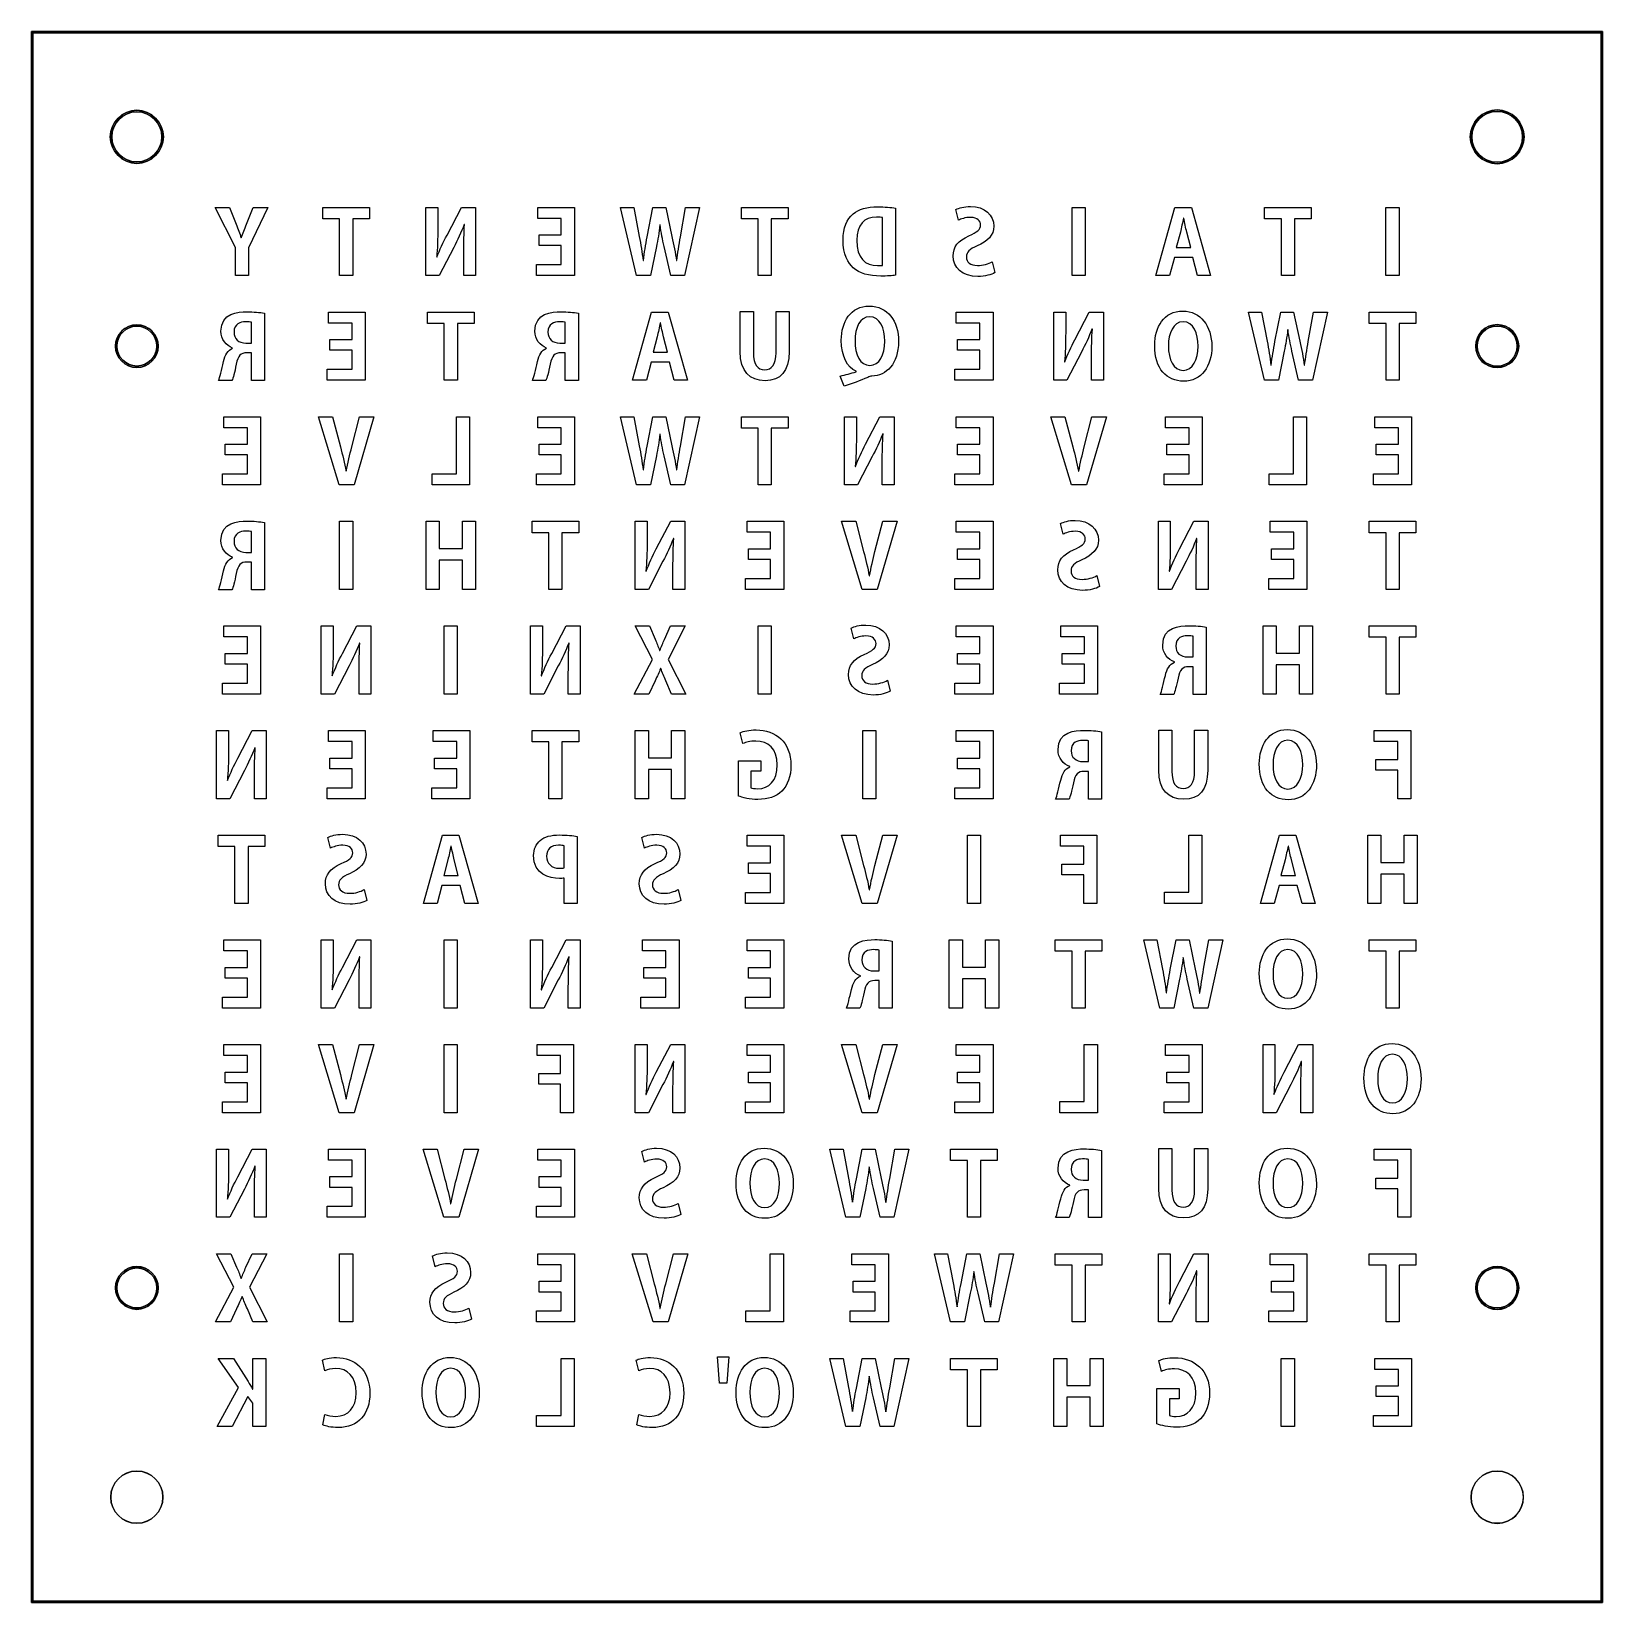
# Model space of a CAD drawing. Extents: x 0 to 300, y 0 to 300.
import ezdxf

# ---------------------------------------------------------------- set-up
doc = ezdxf.new("R2010")
doc.units = 0
doc.layers.add('Background', color=7, linetype='CONTINUOUS')
doc.layers.add('Layer_1', color=7, linetype='CONTINUOUS')

msp = doc.modelspace()

# ---------------------------------------------------------------- linework, layer by layer
at = {"layer": 'Background', "color": 5}
for p, q in [((0.000008, 300.000008), (299.999993, 300.000008)), ((0.000008, 0.000036), (0.000008, 300.000008)), ((299.999993, 300.000008), (299.999993, 0.000036)), ((299.999993, 0.000036), (0.000008, 0.000036))]:
    msp.add_line(p, q, dxfattribs=at)
at = {"layer": 'Layer_1', "color": 7}
for p, q in [((300.141019, 300.146337), (-0.146185, 300.146337)), ((-0.146185, 300.146337), (-0.146072, 300.146337)), ((-0.146072, 300.146337), (-0.146072, -0.145823)), ((-0.13615, 300.136414), (300.136165, 300.136414)), ((-0.13615, -0.135918), (-0.13615, 300.136414)), ((-0.13615, 300.136414), (-0.13615, 300.136414)), ((299.858797, 299.864114), (0.136037, 299.864114)), ((0.136037, 299.864114), (0.13615, 299.864114)), ((0.13615, 299.864114), (0.13615, 0.136399)), ((0.146072, 299.854191), (299.853943, 299.854191)), ((0.146072, 0.146304), (0.146072, 299.854191)), ((0.146072, 299.854191), (0.146072, 299.854191)), ((299.853943, 299.854191), (299.853943, 0.146304)), ((299.863877, 299.864114), (299.858797, 299.864114)), ((299.863877, 0.136399), (299.863877, 299.864114)), ((300.136165, 300.136414), (300.136165, 300.000264)), ((300.136165, 300.000264), (300.136165, -0.135918)), ((300.146099, 300.146337), (300.141019, 300.146337)), ((300.146099, 300.000265), (300.146099, 300.146337)), ((300.146099, -0.145823), (300.146099, 300.000265)), ((19.999744, 285.078867), (19.999744, 285.078867)), ((19.999744, 285.068944), (19.999744, 285.068944)), ((19.999744, 284.796644), (19.999744, 284.796644)), ((19.999744, 284.786721), (19.999744, 284.786721)), ((280.000273, 285.143911), (280.000273, 285.143911)), ((280.000273, 285.133988), (280.000273, 285.133988)), ((280.000273, 284.861687), (280.000273, 284.861687)), ((280.000273, 284.851764), (280.000273, 284.851764)), ((38.831585, 258.873934), (34.970785, 266.510867)), ((34.970785, 266.510867), (37.730918, 266.510867)), ((37.730918, 266.510867), (38.983985, 263.327401)), ((40.948252, 263.310467), (42.235185, 266.510867)), ((45.029185, 266.510867), (41.337718, 258.789267)), ((42.235185, 266.510867), (45.029185, 266.510867)), ((55.538045, 264.343401), (55.538045, 266.510867)), ((55.538045, 266.510867), (64.461912, 266.510867)), ((58.755379, 264.343401), (55.538045, 264.343401)), ((58.755379, 253.489134), (58.755379, 264.343401)), ((64.461912, 264.343401), (61.261512, 264.343401)), ((61.261512, 264.343401), (61.261512, 253.489134)), ((64.461912, 266.510867), (64.461912, 264.343401)), ((64.461912, 266.510867), (64.461912, 266.510867)), ((75.258656, 253.489134), (75.258656, 266.510867)), ((75.258656, 266.510867), (77.527723, 266.510867)), ((77.527723, 266.510867), (77.527723, 262.599267)), ((77.527723, 266.510867), (77.527723, 266.510867)), ((79.28879, 261.227667), (82.03199, 266.510867)), ((82.03199, 266.510867), (84.741323, 266.510867)), ((84.741323, 266.510867), (84.741323, 253.489134)), ((96.63025, 264.411134), (96.63025, 266.510867)), ((96.63025, 266.510867), (103.64065, 266.510867)), ((101.134517, 264.411134), (96.63025, 264.411134)), ((101.134517, 261.261534), (101.134517, 264.411134)), ((103.64065, 266.510867), (103.64065, 253.489134)), ((115.529589, 253.489134), (112.447722, 266.510867)), ((112.447722, 266.510867), (114.970789, 266.510867)), ((114.970789, 266.510867), (116.037589, 260.939801)), ((117.527722, 260.855134), (118.628389, 266.510867)), ((118.628389, 266.510867), (121.100655, 266.510867)), ((121.100655, 266.510867), (122.285989, 260.922867)), ((123.894655, 260.889001), (124.893722, 266.510867)), ((127.552255, 266.510867), (124.690522, 253.489134)), ((124.893722, 266.510867), (127.552255, 266.510867)), ((135.538055, 264.343401), (135.538055, 266.510867)), ((135.538055, 266.510867), (144.461921, 266.510867)), ((138.755388, 264.343401), (135.538055, 264.343401)), ((138.755388, 253.489134), (138.755388, 264.343401)), ((144.461921, 264.343401), (141.261521, 264.343401)), ((141.261521, 264.343401), (141.261521, 253.489134)), ((144.461921, 266.510867), (144.461921, 264.343401)), ((144.461921, 266.510867), (144.461921, 266.510867)), ((162.539985, 255.428001), (162.539985, 264.555067)), ((162.539985, 264.555067), (162.539985, 264.555067)), ((165.029185, 266.350001), (165.029185, 253.548401)), ((177.045112, 264.047067), (176.520179, 266.096001)), ((198.746906, 253.489134), (198.746906, 266.510867)), ((198.746906, 266.510867), (201.253039, 266.510867)), ((201.253039, 266.510867), (201.253039, 253.489134)), ((214.759114, 253.489134), (218.399781, 266.510867)), ((218.399781, 266.510867), (221.549381, 266.510867)), ((220.093114, 264.445001), (220.042314, 264.445001)), ((221.549381, 266.510867), (225.240847, 253.489134)), ((221.549381, 266.510867), (221.549381, 266.510867)), ((235.53805, 264.343401), (235.53805, 266.510867)), ((235.53805, 266.510867), (244.461916, 266.510867)), ((238.755383, 264.343401), (235.53805, 264.343401)), ((238.755383, 253.489134), (238.755383, 264.343401)), ((244.461916, 264.343401), (241.261516, 264.343401)), ((241.261516, 264.343401), (241.261516, 253.489134)), ((244.461916, 266.510867), (244.461916, 264.343401)), ((244.461916, 266.510867), (244.461916, 266.510867)), ((258.746913, 253.489134), (258.746913, 266.510867)), ((258.746913, 266.510867), (261.253046, 266.510867)), ((261.253046, 266.510867), (261.253046, 253.489134)), ((38.983985, 263.327401), (38.983985, 263.327401)), ((82.624656, 263.242734), (82.556923, 263.242734)), ((96.88425, 259.212601), (96.88425, 261.261534)), ((96.88425, 261.261534), (101.134517, 261.261534)), ((119.999989, 263.158067), (119.966122, 263.158067)), ((219.449647, 261.786467), (218.670714, 258.823134)), ((221.447781, 258.823134), (220.668847, 261.803401)), ((220.668847, 261.803401), (220.668847, 261.803401)), ((38.831585, 253.489134), (38.831585, 258.873934)), ((39.932252, 260.668867), (39.966118, 260.668867)), ((41.337718, 258.789267), (41.337718, 253.489134)), ((80.55879, 258.873934), (77.76479, 253.489134)), ((101.134517, 259.212601), (96.88425, 259.212601)), ((101.134517, 255.588867), (101.134517, 259.212601)), ((116.037589, 260.939801), (116.037589, 260.939801)), ((119.305722, 259.009401), (118.188122, 253.489134)), ((122.048922, 253.489134), (120.778922, 259.009401)), ((218.670714, 258.823134), (221.447781, 258.823134)), ((77.30759, 256.977401), (77.341456, 256.977401)), ((82.472256, 253.489134), (82.472256, 257.485401)), ((96.359317, 253.489134), (96.359317, 255.588867)), ((96.359317, 255.588867), (101.134517, 255.588867)), ((101.134517, 255.588867), (101.134517, 255.588867)), ((116.765722, 256.367801), (116.816522, 256.367801)), ((123.132655, 256.333934), (123.183455, 256.333934)), ((183.479779, 256.139201), (183.970845, 254.039467)), ((218.315114, 256.926601), (217.383781, 253.489134)), ((221.803381, 256.926601), (218.315114, 256.926601)), ((222.700847, 253.489134), (221.803381, 256.926601)), ((41.337718, 253.489134), (38.831585, 253.489134)), ((61.261512, 253.489134), (58.755379, 253.489134)), ((77.76479, 253.489134), (75.258656, 253.489134)), ((84.741323, 253.489134), (82.472256, 253.489134)), ((103.64065, 253.489134), (96.359317, 253.489134)), ((118.188122, 253.489134), (115.529589, 253.489134)), ((124.690522, 253.489134), (122.048922, 253.489134)), ((141.261521, 253.489134), (138.755388, 253.489134)), ((165.029185, 253.548401), (165.029185, 253.548401)), ((183.970845, 254.039467), (183.970845, 254.039467)), ((201.253039, 253.489134), (198.746906, 253.489134)), ((198.746906, 253.489134), (198.746906, 253.489134)), ((217.383781, 253.489134), (214.759114, 253.489134)), ((225.240847, 253.489134), (222.700847, 253.489134)), ((241.261516, 253.489134), (238.755383, 253.489134)), ((261.253046, 253.489134), (258.746913, 253.489134)), ((258.746913, 253.489134), (258.746913, 253.489134)), ((44.385715, 246.290732), (44.385715, 233.438332)), ((56.630245, 244.411135), (56.630245, 246.510868)), ((56.630245, 246.510868), (63.640645, 246.510868)), ((63.640645, 246.510868), (63.640645, 233.489135)), ((75.538048, 244.343401), (75.538048, 246.510868)), ((75.538048, 246.510868), (84.461914, 246.510868)), ((84.461914, 246.510868), (84.461914, 244.343401)), ((84.461914, 246.510868), (84.461914, 246.510868)), ((104.385722, 246.290732), (104.385722, 233.438332)), ((114.759119, 233.489135), (118.399786, 246.510868)), ((118.399786, 246.510868), (121.549386, 246.510868)), ((121.549386, 246.510868), (125.240852, 233.489135)), ((121.549386, 246.510868), (121.549386, 246.510868)), ((135.326382, 238.975532), (135.326382, 246.612465)), ((135.326382, 246.612465), (137.832516, 246.612465)), ((137.832516, 246.612465), (137.832516, 238.738465)), ((137.832516, 246.612465), (137.832516, 246.612465)), ((142.167449, 238.738465), (142.167449, 246.612465)), ((142.167449, 246.612465), (144.673582, 246.612465)), ((144.673582, 246.612465), (144.673582, 238.958598)), ((176.630243, 244.411135), (176.630243, 246.510868)), ((176.630243, 246.510868), (183.640643, 246.510868)), ((183.640643, 246.510868), (183.640643, 233.489135)), ((195.25865, 233.489135), (195.25865, 246.510868)), ((195.25865, 246.510868), (197.527717, 246.510868)), ((197.527717, 246.510868), (197.527717, 242.599268)), ((197.527717, 246.510868), (197.527717, 246.510868)), ((199.288784, 241.227668), (202.031984, 246.510868)), ((202.031984, 246.510868), (204.741317, 246.510868)), ((204.741317, 246.510868), (204.741317, 233.489135)), ((219.906858, 246.705598), (219.906858, 246.705598)), ((235.529586, 233.489135), (232.447719, 246.510868)), ((232.447719, 246.510868), (234.970786, 246.510868)), ((234.970786, 246.510868), (236.037586, 240.939801)), ((237.527719, 240.855135), (238.628386, 246.510868)), ((238.628386, 246.510868), (241.100652, 246.510868)), ((241.100652, 246.510868), (242.285986, 240.922868)), ((243.894652, 240.889001), (244.893719, 246.510868)), ((247.552252, 246.510868), (244.690519, 233.489135)), ((244.893719, 246.510868), (247.552252, 246.510868)), ((255.538052, 244.343401), (255.538052, 246.510868)), ((255.538052, 246.510868), (264.461919, 246.510868)), ((264.461919, 246.510868), (264.461919, 244.343401)), ((264.461919, 246.510868), (264.461919, 246.510868)), ((19.999744, 244.09491), (19.999744, 244.09491)), ((19.999744, 244.084976), (19.999744, 244.084976)), ((19.999744, 243.812677), (19.999744, 243.812677)), ((19.999744, 243.802742), (19.999744, 243.802742)), ((41.896515, 240.584198), (41.896515, 244.546598)), ((41.896515, 244.546598), (41.896515, 244.546598)), ((61.134512, 244.411135), (56.630245, 244.411135)), ((61.134512, 241.261535), (61.134512, 244.411135)), ((78.755381, 244.343401), (75.538048, 244.343401)), ((78.755381, 233.489135), (78.755381, 244.343401)), ((84.461914, 244.343401), (81.261514, 244.343401)), ((81.261514, 244.343401), (81.261514, 233.489135)), ((101.896522, 240.584198), (101.896522, 244.546598)), ((101.896522, 244.546598), (101.896522, 244.546598)), ((120.093119, 244.445001), (120.042319, 244.445001)), ((160.076182, 245.613401), (160.076182, 245.613401)), ((181.134509, 244.411135), (176.630243, 244.411135)), ((181.134509, 241.261535), (181.134509, 244.411135)), ((202.62465, 243.242735), (202.556917, 243.242735)), ((219.974592, 244.656665), (219.974592, 244.656665)), ((258.755385, 244.343401), (255.538052, 244.343401)), ((258.755385, 233.489135), (258.755385, 244.343401)), ((264.461919, 244.343401), (261.261519, 244.343401)), ((261.261519, 244.343401), (261.261519, 233.489135)), ((280.000273, 244.118611), (280.000273, 244.118611)), ((280.000273, 244.108677), (280.000273, 244.108677)), ((280.000273, 243.836378), (280.000273, 243.836378)), ((280.000273, 243.826443), (280.000273, 243.826443)), ((40.863582, 240.584198), (41.896515, 240.584198)), ((56.884245, 239.212601), (56.884245, 241.261535)), ((56.884245, 241.261535), (61.134512, 241.261535)), ((100.863589, 240.584198), (101.896522, 240.584198)), ((119.449652, 241.786468), (118.670719, 238.823135)), ((121.447786, 238.823135), (120.668852, 241.803401)), ((120.668852, 241.803401), (120.668852, 241.803401)), ((176.884243, 239.212601), (176.884243, 241.261535)), ((176.884243, 241.261535), (181.134509, 241.261535)), ((236.037586, 240.939801), (236.037586, 240.939801)), ((239.999986, 243.158068), (239.966119, 243.158068)), ((38.306649, 239.585132), (38.306649, 239.635932)), ((41.896515, 238.721532), (41.049849, 238.721532)), ((41.896515, 233.438332), (41.896515, 238.721532)), ((61.134512, 239.212601), (56.884245, 239.212601)), ((61.134512, 235.588868), (61.134512, 239.212601)), ((98.306656, 239.585132), (98.306656, 239.635932)), ((101.896522, 238.721532), (101.049856, 238.721532)), ((101.896522, 233.438332), (101.896522, 238.721532)), ((118.670719, 238.823135), (121.447786, 238.823135)), ((181.134509, 239.212601), (176.884243, 239.212601)), ((181.134509, 235.588868), (181.134509, 239.212601)), ((200.558784, 238.873935), (197.764784, 233.489135)), ((202.47225, 233.489135), (202.47225, 237.485401)), ((239.305719, 239.009401), (238.188119, 233.489135)), ((242.048919, 233.489135), (240.778919, 239.009401)), ((56.359312, 233.489135), (56.359312, 235.588868)), ((56.359312, 235.588868), (61.134512, 235.588868)), ((61.134512, 235.588868), (61.134512, 235.588868)), ((118.315119, 236.926601), (117.383786, 233.489135)), ((121.803386, 236.926601), (118.315119, 236.926601)), ((122.700852, 233.489135), (121.803386, 236.926601)), ((155.182449, 232.337668), (154.420449, 234.285001)), ((154.420449, 234.285001), (154.420449, 234.285001)), ((157.468449, 235.097801), (157.468449, 235.182468)), ((176.359309, 233.489135), (176.359309, 235.588868)), ((176.359309, 235.588868), (181.134509, 235.588868)), ((181.134509, 235.588868), (181.134509, 235.588868)), ((197.307584, 236.977401), (197.34145, 236.977401)), ((236.765719, 236.367801), (236.816519, 236.367801)), ((243.132652, 236.333935), (243.183452, 236.333935)), ((38.188115, 233.438332), (35.614249, 233.438332)), ((44.385715, 233.438332), (41.896515, 233.438332)), ((44.385715, 233.438332), (44.385715, 233.438332)), ((63.640645, 233.489135), (56.359312, 233.489135)), ((81.261514, 233.489135), (78.755381, 233.489135)), ((98.188122, 233.438332), (95.614256, 233.438332)), ((104.385722, 233.438332), (101.896522, 233.438332)), ((104.385722, 233.438332), (104.385722, 233.438332)), ((117.383786, 233.489135), (114.759119, 233.489135)), ((125.240852, 233.489135), (122.700852, 233.489135)), ((183.640643, 233.489135), (176.359309, 233.489135)), ((197.764784, 233.489135), (195.25865, 233.489135)), ((204.741317, 233.489135), (202.47225, 233.489135)), ((238.188119, 233.489135), (235.529586, 233.489135)), ((244.690519, 233.489135), (242.048919, 233.489135)), ((261.261519, 233.489135), (258.755385, 233.489135)), ((36.630243, 224.411138), (36.630243, 226.510871)), ((36.630243, 226.510871), (43.640643, 226.510871)), ((43.640643, 226.510871), (43.640643, 213.489138)), ((58.662243, 213.489138), (54.699843, 226.510871)), ((54.699843, 226.510871), (57.392243, 226.510871)), ((57.392243, 226.510871), (58.899309, 220.753538)), ((61.083709, 220.753538), (62.556909, 226.510871)), ((65.300109, 226.510871), (61.523976, 213.489138)), ((62.556909, 226.510871), (65.300109, 226.510871)), ((81.075242, 215.605804), (81.075242, 226.510871)), ((81.075242, 226.510871), (83.581375, 226.510871)), ((83.581375, 226.510871), (83.581375, 213.489138)), ((96.63025, 224.411138), (96.63025, 226.510871)), ((96.63025, 226.510871), (103.64065, 226.510871)), ((103.64065, 226.510871), (103.64065, 213.489138)), ((115.529589, 213.489138), (112.447722, 226.510871)), ((112.447722, 226.510871), (114.970789, 226.510871)), ((114.970789, 226.510871), (116.037589, 220.939804)), ((117.527722, 220.855138), (118.628389, 226.510871)), ((118.628389, 226.510871), (121.100655, 226.510871)), ((121.100655, 226.510871), (122.285989, 220.922871)), ((123.894655, 220.889004), (124.893722, 226.510871)), ((127.552255, 226.510871), (124.690522, 213.489138)), ((124.893722, 226.510871), (127.552255, 226.510871)), ((135.538055, 224.343404), (135.538055, 226.510871)), ((135.538055, 226.510871), (144.461921, 226.510871)), ((144.461921, 226.510871), (144.461921, 224.343404)), ((144.461921, 226.510871), (144.461921, 226.510871)), ((155.258646, 213.489138), (155.258646, 226.510871)), ((155.258646, 226.510871), (157.527712, 226.510871)), ((157.527712, 226.510871), (157.527712, 222.599271)), ((157.527712, 226.510871), (157.527712, 226.510871)), ((159.288779, 221.227671), (162.031979, 226.510871)), ((162.031979, 226.510871), (164.741312, 226.510871)), ((164.741312, 226.510871), (164.741312, 213.489138)), ((176.630243, 224.411138), (176.630243, 226.510871)), ((176.630243, 226.510871), (183.640643, 226.510871)), ((183.640643, 226.510871), (183.640643, 213.489138)), ((198.662259, 213.489138), (194.699859, 226.510871)), ((194.699859, 226.510871), (197.392259, 226.510871)), ((197.392259, 226.510871), (198.899326, 220.753538)), ((201.083726, 220.753538), (202.556926, 226.510871)), ((205.300126, 226.510871), (201.523992, 213.489138)), ((202.556926, 226.510871), (205.300126, 226.510871)), ((216.630247, 224.411138), (216.630247, 226.510871)), ((216.630247, 226.510871), (223.640647, 226.510871)), ((223.640647, 226.510871), (223.640647, 213.489138)), ((241.075244, 215.605804), (241.075244, 226.510871)), ((241.075244, 226.510871), (243.581377, 226.510871)), ((243.581377, 226.510871), (243.581377, 213.489138)), ((256.630252, 224.411138), (256.630252, 226.510871)), ((256.630252, 226.510871), (263.640652, 226.510871)), ((263.640652, 226.510871), (263.640652, 213.489138)), ((41.13451, 224.411138), (36.630243, 224.411138)), ((41.13451, 221.261538), (41.13451, 224.411138)), ((101.134517, 224.411138), (96.63025, 224.411138)), ((101.134517, 221.261538), (101.134517, 224.411138)), ((119.999989, 223.158071), (119.966122, 223.158071)), ((138.755388, 224.343404), (135.538055, 224.343404)), ((138.755388, 213.489138), (138.755388, 224.343404)), ((144.461921, 224.343404), (141.261521, 224.343404)), ((141.261521, 224.343404), (141.261521, 213.489138)), ((162.624646, 223.242738), (162.556912, 223.242738)), ((181.134509, 224.411138), (176.630243, 224.411138)), ((181.134509, 221.261538), (181.134509, 224.411138)), ((221.134514, 224.411138), (216.630247, 224.411138)), ((221.134514, 221.261538), (221.134514, 224.411138)), ((261.134519, 224.411138), (256.630252, 224.411138)), ((261.134519, 221.261538), (261.134519, 224.411138)), ((36.884243, 219.212604), (36.884243, 221.261538)), ((36.884243, 221.261538), (41.13451, 221.261538)), ((58.899309, 220.753538), (58.899309, 220.753538)), ((96.88425, 219.212604), (96.88425, 221.261538)), ((96.88425, 221.261538), (101.134517, 221.261538)), ((116.037589, 220.939804), (116.037589, 220.939804)), ((176.884243, 219.212604), (176.884243, 221.261538)), ((176.884243, 221.261538), (181.134509, 221.261538)), ((198.899326, 220.753538), (198.899326, 220.753538)), ((216.884247, 219.212604), (216.884247, 221.261538)), ((216.884247, 221.261538), (221.134514, 221.261538)), ((256.884252, 219.212604), (256.884252, 221.261538)), ((256.884252, 221.261538), (261.134519, 221.261538)), ((41.13451, 219.212604), (36.884243, 219.212604)), ((41.13451, 215.588871), (41.13451, 219.212604)), ((101.134517, 219.212604), (96.88425, 219.212604)), ((101.134517, 215.588871), (101.134517, 219.212604)), ((116.765722, 216.367804), (116.816522, 216.367804)), ((119.305722, 219.009404), (118.188122, 213.489138)), ((122.048922, 213.489138), (120.778922, 219.009404)), ((123.132655, 216.333938), (123.183455, 216.333938)), ((157.307579, 216.977404), (157.341446, 216.977404)), ((160.558779, 218.873938), (157.764779, 213.489138)), ((162.472246, 213.489138), (162.472246, 217.485404)), ((181.134509, 219.212604), (176.884243, 219.212604)), ((181.134509, 215.588871), (181.134509, 219.212604)), ((221.134514, 219.212604), (216.884247, 219.212604)), ((221.134514, 215.588871), (221.134514, 219.212604)), ((261.134519, 219.212604), (256.884252, 219.212604)), ((261.134519, 215.588871), (261.134519, 219.212604)), ((36.35931, 213.489138), (36.35931, 215.588871)), ((36.35931, 215.588871), (41.13451, 215.588871)), ((43.640643, 213.489138), (36.35931, 213.489138)), ((41.13451, 215.588871), (41.13451, 215.588871)), ((61.523976, 213.489138), (58.662243, 213.489138)), ((59.983043, 216.079938), (60.033843, 216.079938)), ((76.418575, 213.489138), (76.418575, 215.605804)), ((76.418575, 215.605804), (81.075242, 215.605804)), ((83.581375, 213.489138), (76.418575, 213.489138)), ((81.075242, 215.605804), (81.075242, 215.605804)), ((96.359317, 213.489138), (96.359317, 215.588871)), ((96.359317, 215.588871), (101.134517, 215.588871)), ((103.64065, 213.489138), (96.359317, 213.489138)), ((101.134517, 215.588871), (101.134517, 215.588871)), ((118.188122, 213.489138), (115.529589, 213.489138)), ((124.690522, 213.489138), (122.048922, 213.489138)), ((141.261521, 213.489138), (138.755388, 213.489138)), ((157.764779, 213.489138), (155.258646, 213.489138)), ((164.741312, 213.489138), (162.472246, 213.489138)), ((176.359309, 213.489138), (176.359309, 215.588871)), ((176.359309, 215.588871), (181.134509, 215.588871)), ((183.640643, 213.489138), (176.359309, 213.489138)), ((181.134509, 215.588871), (181.134509, 215.588871)), ((201.523992, 213.489138), (198.662259, 213.489138)), ((199.983059, 216.079938), (200.033859, 216.079938)), ((216.359314, 213.489138), (216.359314, 215.588871)), ((216.359314, 215.588871), (221.134514, 215.588871)), ((223.640647, 213.489138), (216.359314, 213.489138)), ((221.134514, 215.588871), (221.134514, 215.588871)), ((236.418577, 213.489138), (236.418577, 215.605804)), ((236.418577, 215.605804), (241.075244, 215.605804)), ((243.581377, 213.489138), (236.418577, 213.489138)), ((241.075244, 215.605804), (241.075244, 215.605804)), ((256.359319, 213.489138), (256.359319, 215.588871)), ((256.359319, 215.588871), (261.134519, 215.588871)), ((263.640652, 213.489138), (256.359319, 213.489138)), ((261.134519, 215.588871), (261.134519, 215.588871)), ((41.896515, 200.584202), (41.896515, 204.546602)), ((41.896515, 204.546602), (41.896515, 204.546602)), ((44.385715, 206.290735), (44.385715, 193.438335)), ((58.746923, 193.489135), (58.746923, 206.510869)), ((58.746923, 206.510869), (61.253057, 206.510869)), ((61.253057, 206.510869), (61.253057, 193.489135)), ((75.27559, 193.489135), (75.27559, 206.510869)), ((75.27559, 206.510869), (77.781723, 206.510869)), ((77.781723, 206.510869), (77.781723, 201.312335)), ((77.781723, 206.510869), (77.781723, 206.510869)), ((82.218256, 201.312335), (82.218256, 206.510869)), ((82.218256, 206.510869), (84.72439, 206.510869)), ((84.72439, 206.510869), (84.72439, 193.489135)), ((95.53805, 204.343402), (95.53805, 206.510869)), ((95.53805, 206.510869), (104.461917, 206.510869)), ((98.755383, 204.343402), (95.53805, 204.343402)), ((98.755383, 193.489135), (98.755383, 204.343402)), ((104.461917, 204.343402), (101.261517, 204.343402)), ((101.261517, 204.343402), (101.261517, 193.489135)), ((104.461917, 206.510869), (104.461917, 204.343402)), ((104.461917, 206.510869), (104.461917, 206.510869)), ((115.258644, 193.489135), (115.258644, 206.510869)), ((115.258644, 206.510869), (117.527711, 206.510869)), ((117.527711, 206.510869), (117.527711, 202.599269)), ((117.527711, 206.510869), (117.527711, 206.510869)), ((119.288777, 201.227669), (122.031977, 206.510869)), ((122.031977, 206.510869), (124.741311, 206.510869)), ((124.741311, 206.510869), (124.741311, 193.489135)), ((136.630255, 204.411135), (136.630255, 206.510869)), ((136.630255, 206.510869), (143.640655, 206.510869)), ((141.134521, 204.411135), (136.630255, 204.411135)), ((141.134521, 201.261535), (141.134521, 204.411135)), ((143.640655, 206.510869), (143.640655, 193.489135)), ((158.662254, 193.489135), (154.699854, 206.510869)), ((154.699854, 206.510869), (157.392254, 206.510869)), ((157.392254, 206.510869), (158.899321, 200.753535)), ((161.083721, 200.753535), (162.556921, 206.510869)), ((165.300121, 206.510869), (161.523988, 193.489135)), ((162.556921, 206.510869), (165.300121, 206.510869)), ((176.630243, 204.411135), (176.630243, 206.510869)), ((176.630243, 206.510869), (183.640643, 206.510869)), ((181.134509, 204.411135), (176.630243, 204.411135)), ((181.134509, 201.261535), (181.134509, 204.411135)), ((183.640643, 206.510869), (183.640643, 193.489135)), ((197.045114, 204.047069), (196.520181, 206.096002)), ((215.258653, 193.489135), (215.258653, 206.510869)), ((215.258653, 206.510869), (217.527719, 206.510869)), ((217.527719, 206.510869), (217.527719, 202.599269)), ((217.527719, 206.510869), (217.527719, 206.510869)), ((219.288786, 201.227669), (222.031986, 206.510869)), ((222.031986, 206.510869), (224.741319, 206.510869)), ((224.741319, 206.510869), (224.741319, 193.489135)), ((236.63025, 204.411135), (236.63025, 206.510869)), ((236.63025, 206.510869), (243.64065, 206.510869)), ((241.134516, 204.411135), (236.63025, 204.411135)), ((241.134516, 201.261535), (241.134516, 204.411135)), ((243.64065, 206.510869), (243.64065, 193.489135)), ((255.538052, 204.343402), (255.538052, 206.510869)), ((255.538052, 206.510869), (264.461919, 206.510869)), ((258.755385, 204.343402), (255.538052, 204.343402)), ((258.755385, 193.489135), (258.755385, 204.343402)), ((264.461919, 204.343402), (261.261519, 204.343402)), ((261.261519, 204.343402), (261.261519, 193.489135)), ((264.461919, 206.510869), (264.461919, 204.343402)), ((264.461919, 206.510869), (264.461919, 206.510869)), ((77.781723, 201.312335), (82.218256, 201.312335)), ((122.624644, 203.242735), (122.556911, 203.242735)), ((136.884255, 199.212602), (136.884255, 201.261535)), ((136.884255, 201.261535), (141.134521, 201.261535)), ((176.884243, 199.212602), (176.884243, 201.261535)), ((176.884243, 201.261535), (181.134509, 201.261535)), ((222.624653, 203.242735), (222.556919, 203.242735)), ((236.88425, 199.212602), (236.88425, 201.261535)), ((236.88425, 201.261535), (241.134516, 201.261535)), ((38.306649, 199.585135), (38.306649, 199.635935)), ((40.863582, 200.584202), (41.896515, 200.584202)), ((41.896515, 198.721535), (41.049849, 198.721535)), ((41.896515, 193.438335), (41.896515, 198.721535)), ((82.218256, 199.094069), (77.781723, 199.094069)), ((77.781723, 199.094069), (77.781723, 193.489135)), ((82.218256, 193.489135), (82.218256, 199.094069)), ((120.558777, 198.873935), (117.764777, 193.489135)), ((141.134521, 199.212602), (136.884255, 199.212602)), ((141.134521, 195.588869), (141.134521, 199.212602)), ((158.899321, 200.753535), (158.899321, 200.753535)), ((181.134509, 199.212602), (176.884243, 199.212602)), ((181.134509, 195.588869), (181.134509, 199.212602)), ((220.558786, 198.873935), (217.764786, 193.489135)), ((241.134516, 199.212602), (236.88425, 199.212602)), ((241.134516, 195.588869), (241.134516, 199.212602)), ((117.307577, 196.977402), (117.341444, 196.977402)), ((122.472244, 193.489135), (122.472244, 197.485402)), ((136.359321, 193.489135), (136.359321, 195.588869)), ((136.359321, 195.588869), (141.134521, 195.588869)), ((141.134521, 195.588869), (141.134521, 195.588869)), ((159.983054, 196.079935), (160.033854, 196.079935)), ((176.359309, 193.489135), (176.359309, 195.588869)), ((176.359309, 195.588869), (181.134509, 195.588869)), ((181.134509, 195.588869), (181.134509, 195.588869)), ((203.479781, 196.139202), (203.970848, 194.039469)), ((217.307586, 196.977402), (217.341453, 196.977402)), ((222.472253, 193.489135), (222.472253, 197.485402)), ((236.359316, 193.489135), (236.359316, 195.588869)), ((236.359316, 195.588869), (241.134516, 195.588869)), ((241.134516, 195.588869), (241.134516, 195.588869)), ((38.188115, 193.438335), (35.614249, 193.438335)), ((44.385715, 193.438335), (41.896515, 193.438335)), ((44.385715, 193.438335), (44.385715, 193.438335)), ((61.253057, 193.489135), (58.746923, 193.489135)), ((58.746923, 193.489135), (58.746923, 193.489135)), ((77.781723, 193.489135), (75.27559, 193.489135)), ((84.72439, 193.489135), (82.218256, 193.489135)), ((101.261517, 193.489135), (98.755383, 193.489135)), ((117.764777, 193.489135), (115.258644, 193.489135)), ((124.741311, 193.489135), (122.472244, 193.489135)), ((143.640655, 193.489135), (136.359321, 193.489135)), ((161.523988, 193.489135), (158.662254, 193.489135)), ((183.640643, 193.489135), (176.359309, 193.489135)), ((203.970848, 194.039469), (203.970848, 194.039469)), ((217.764786, 193.489135), (215.258653, 193.489135)), ((224.741319, 193.489135), (222.472253, 193.489135)), ((243.64065, 193.489135), (236.359316, 193.489135)), ((261.261519, 193.489135), (258.755385, 193.489135)), ((36.630243, 184.411133), (36.630243, 186.510866)), ((36.630243, 186.510866), (43.640643, 186.510866)), ((43.640643, 186.510866), (43.640643, 173.489133)), ((55.258654, 173.489133), (55.258654, 186.510866)), ((55.258654, 186.510866), (57.527721, 186.510866)), ((57.527721, 186.510866), (57.527721, 182.599266)), ((57.527721, 186.510866), (57.527721, 186.510866)), ((59.288787, 181.227666), (62.031987, 186.510866)), ((62.031987, 186.510866), (64.741321, 186.510866)), ((64.741321, 186.510866), (64.741321, 173.489133)), ((78.746909, 173.489133), (78.746909, 186.510866)), ((78.746909, 186.510866), (81.253042, 186.510866)), ((81.253042, 186.510866), (81.253042, 173.489133)), ((95.258659, 173.489133), (95.258659, 186.510866)), ((95.258659, 186.510866), (97.527725, 186.510866)), ((97.527725, 186.510866), (97.527725, 182.599266)), ((97.527725, 186.510866), (97.527725, 186.510866)), ((99.288792, 181.227666), (102.031992, 186.510866)), ((102.031992, 186.510866), (104.741325, 186.510866)), ((104.741325, 186.510866), (104.741325, 173.489133)), ((115.216316, 186.510866), (117.97645, 186.510866)), ((118.552183, 180.127), (115.216316, 186.510866)), ((115.216316, 186.510866), (115.216316, 186.510866)), ((117.97645, 186.510866), (119.077116, 183.970866)), ((120.855116, 183.953933), (122.023516, 186.510866)), ((124.817516, 186.510866), (121.566316, 180.110066)), ((122.023516, 186.510866), (124.817516, 186.510866)), ((138.746916, 173.489133), (138.746916, 186.510866)), ((138.746916, 186.510866), (141.253049, 186.510866)), ((141.253049, 186.510866), (141.253049, 173.489133)), ((176.630243, 184.411133), (176.630243, 186.510866)), ((176.630243, 186.510866), (183.640643, 186.510866)), ((183.640643, 186.510866), (183.640643, 173.489133)), ((196.630262, 184.411133), (196.630262, 186.510866)), ((196.630262, 186.510866), (203.640662, 186.510866)), ((203.640662, 186.510866), (203.640662, 173.489133)), ((224.385717, 186.290733), (224.385717, 173.438333)), ((235.275591, 173.489133), (235.275591, 186.510866)), ((235.275591, 186.510866), (237.781725, 186.510866)), ((237.781725, 186.510866), (237.781725, 181.312333)), ((237.781725, 186.510866), (237.781725, 186.510866)), ((242.218258, 181.312333), (242.218258, 186.510866)), ((242.218258, 186.510866), (244.724391, 186.510866)), ((244.724391, 186.510866), (244.724391, 173.489133)), ((255.538052, 184.3434), (255.538052, 186.510866)), ((255.538052, 186.510866), (264.461919, 186.510866)), ((264.461919, 186.510866), (264.461919, 184.3434)), ((264.461919, 186.510866), (264.461919, 186.510866)), ((41.13451, 184.411133), (36.630243, 184.411133)), ((41.13451, 181.261533), (41.13451, 184.411133)), ((62.624654, 183.242733), (62.556921, 183.242733)), ((102.624659, 183.242733), (102.556925, 183.242733)), ((157.045127, 184.047066), (156.520193, 186.096)), ((181.134509, 184.411133), (176.630243, 184.411133)), ((181.134509, 181.261533), (181.134509, 184.411133)), ((201.134528, 184.411133), (196.630262, 184.411133)), ((201.134528, 181.261533), (201.134528, 184.411133)), ((221.896517, 180.5842), (221.896517, 184.5466)), ((221.896517, 184.5466), (221.896517, 184.5466)), ((258.755385, 184.3434), (255.538052, 184.3434)), ((258.755385, 173.489133), (258.755385, 184.3434)), ((264.461919, 184.3434), (261.261519, 184.3434)), ((261.261519, 184.3434), (261.261519, 173.489133)), ((36.884243, 179.2126), (36.884243, 181.261533)), ((36.884243, 181.261533), (41.13451, 181.261533)), ((119.923783, 181.820333), (119.95765, 181.820333)), ((176.884243, 179.2126), (176.884243, 181.261533)), ((176.884243, 181.261533), (181.134509, 181.261533)), ((196.884262, 179.2126), (196.884262, 181.261533)), ((196.884262, 181.261533), (201.134528, 181.261533)), ((220.863583, 180.5842), (221.896517, 180.5842)), ((237.781725, 181.312333), (242.218258, 181.312333)), ((41.13451, 179.2126), (36.884243, 179.2126)), ((41.13451, 175.588866), (41.13451, 179.2126)), ((60.558787, 178.873933), (57.764787, 173.489133)), ((62.472254, 173.489133), (62.472254, 177.4854)), ((100.558792, 178.873933), (97.764792, 173.489133)), ((102.472259, 173.489133), (102.472259, 177.4854)), ((115.063916, 173.489133), (118.552183, 180.127)), ((120.16085, 178.382866), (120.11005, 178.382866)), ((121.566316, 180.110066), (124.93605, 173.489133)), ((181.134509, 179.2126), (176.884243, 179.2126)), ((181.134509, 175.588866), (181.134509, 179.2126)), ((201.134528, 179.2126), (196.884262, 179.2126)), ((201.134528, 175.588866), (201.134528, 179.2126)), ((218.30665, 179.585133), (218.30665, 179.635933)), ((221.896517, 178.721533), (221.04985, 178.721533)), ((221.896517, 173.438333), (221.896517, 178.721533)), ((242.218258, 179.094066), (237.781725, 179.094066)), ((237.781725, 179.094066), (237.781725, 173.489133)), ((242.218258, 173.489133), (242.218258, 179.094066)), ((36.35931, 173.489133), (36.35931, 175.588866)), ((36.35931, 175.588866), (41.13451, 175.588866)), ((41.13451, 175.588866), (41.13451, 175.588866)), ((57.307587, 176.9774), (57.341454, 176.9774)), ((97.307592, 176.9774), (97.341459, 176.9774)), ((119.04325, 176.0122), (117.87485, 173.489133)), ((122.19285, 173.489133), (121.12605, 175.995266)), ((163.479793, 176.1392), (163.97086, 174.039466)), ((176.359309, 173.489133), (176.359309, 175.588866)), ((176.359309, 175.588866), (181.134509, 175.588866)), ((181.134509, 175.588866), (181.134509, 175.588866)), ((196.359328, 173.489133), (196.359328, 175.588866)), ((196.359328, 175.588866), (201.134528, 175.588866)), ((201.134528, 175.588866), (201.134528, 175.588866)), ((43.640643, 173.489133), (36.35931, 173.489133)), ((57.764787, 173.489133), (55.258654, 173.489133)), ((64.741321, 173.489133), (62.472254, 173.489133)), ((81.253042, 173.489133), (78.746909, 173.489133)), ((78.746909, 173.489133), (78.746909, 173.489133)), ((97.764792, 173.489133), (95.258659, 173.489133)), ((104.741325, 173.489133), (102.472259, 173.489133)), ((117.87485, 173.489133), (115.063916, 173.489133)), ((124.93605, 173.489133), (122.19285, 173.489133)), ((141.253049, 173.489133), (138.746916, 173.489133)), ((138.746916, 173.489133), (138.746916, 173.489133)), ((163.97086, 174.039466), (163.97086, 174.039466)), ((183.640643, 173.489133), (176.359309, 173.489133)), ((203.640662, 173.489133), (196.359328, 173.489133)), ((218.188117, 173.438333), (215.61425, 173.438333)), ((224.385717, 173.438333), (221.896517, 173.438333)), ((224.385717, 173.438333), (224.385717, 173.438333)), ((237.781725, 173.489133), (235.275591, 173.489133)), ((244.724391, 173.489133), (242.218258, 173.489133)), ((261.261519, 173.489133), (258.755385, 173.489133)), ((35.258652, 153.489131), (35.258652, 166.510864)), ((35.258652, 166.510864), (37.527718, 166.510864)), ((37.527718, 166.510864), (37.527718, 162.599264)), ((37.527718, 166.510864), (37.527718, 166.510864)), ((39.288785, 161.227664), (42.031985, 166.510864)), ((42.031985, 166.510864), (44.741318, 166.510864)), ((44.741318, 166.510864), (44.741318, 153.489131)), ((56.630245, 164.411131), (56.630245, 166.510864)), ((56.630245, 166.510864), (63.640645, 166.510864)), ((63.640645, 166.510864), (63.640645, 153.489131)), ((76.630248, 164.411131), (76.630248, 166.510864)), ((76.630248, 166.510864), (83.640648, 166.510864)), ((83.640648, 166.510864), (83.640648, 153.489131)), ((95.53805, 164.343397), (95.53805, 166.510864)), ((95.53805, 166.510864), (104.461917, 166.510864)), ((104.461917, 166.510864), (104.461917, 164.343397)), ((104.461917, 166.510864), (104.461917, 166.510864)), ((115.275577, 153.489131), (115.275577, 166.510864)), ((115.275577, 166.510864), (117.781711, 166.510864)), ((117.781711, 166.510864), (117.781711, 161.312331)), ((117.781711, 166.510864), (117.781711, 166.510864)), ((122.218244, 161.312331), (122.218244, 166.510864)), ((122.218244, 166.510864), (124.724377, 166.510864)), ((124.724377, 166.510864), (124.724377, 153.489131)), ((135.834377, 164.038597), (135.309443, 166.104464)), ((158.746918, 153.489131), (158.746918, 166.510864)), ((158.746918, 166.510864), (161.253051, 166.510864)), ((161.253051, 166.510864), (161.253051, 153.489131)), ((176.630243, 164.411131), (176.630243, 166.510864)), ((176.630243, 166.510864), (183.640643, 166.510864)), ((183.640643, 166.510864), (183.640643, 153.489131)), ((204.385714, 166.290734), (204.385714, 153.438334)), ((215.326392, 158.975536), (215.326392, 166.61247)), ((215.326392, 166.61247), (217.832525, 166.61247)), ((217.832525, 166.61247), (217.832525, 158.73847)), ((217.832525, 166.61247), (217.832525, 166.61247)), ((222.167458, 158.73847), (222.167458, 166.61247)), ((222.167458, 166.61247), (224.673592, 166.61247)), ((224.673592, 166.61247), (224.673592, 158.958603)), ((239.906844, 166.705597), (239.906844, 166.705597)), ((256.511724, 164.411131), (256.511724, 166.510864)), ((256.511724, 166.510864), (263.488257, 166.510864)), ((263.488257, 166.510864), (263.488257, 153.489131)), ((42.624652, 163.242731), (42.556918, 163.242731)), ((61.134512, 164.411131), (56.630245, 164.411131)), ((61.134512, 161.261531), (61.134512, 164.411131)), ((81.134514, 164.411131), (76.630248, 164.411131)), ((81.134514, 161.261531), (81.134514, 164.411131)), ((98.755383, 164.343397), (95.53805, 164.343397)), ((98.755383, 153.489131), (98.755383, 164.343397)), ((104.461917, 164.343397), (101.261517, 164.343397)), ((101.261517, 164.343397), (101.261517, 153.489131)), ((181.134509, 164.411131), (176.630243, 164.411131)), ((181.134509, 161.261531), (181.134509, 164.411131)), ((201.896514, 160.5842), (201.896514, 164.5466)), ((201.896514, 164.5466), (201.896514, 164.5466)), ((239.974577, 164.656664), (239.974577, 164.656664)), ((260.982124, 164.411131), (256.511724, 164.411131)), ((260.982124, 160.973664), (260.982124, 164.411131)), ((56.884245, 159.212597), (56.884245, 161.261531)), ((56.884245, 161.261531), (61.134512, 161.261531)), ((61.134512, 159.212597), (56.884245, 159.212597)), ((61.134512, 155.588864), (61.134512, 159.212597)), ((76.884248, 159.212597), (76.884248, 161.261531)), ((76.884248, 161.261531), (81.134514, 161.261531)), ((81.134514, 159.212597), (76.884248, 159.212597)), ((81.134514, 155.588864), (81.134514, 159.212597)), ((117.781711, 161.312331), (122.218244, 161.312331)), ((134.970777, 153.997131), (134.970777, 160.753531)), ((134.970777, 160.753531), (139.237977, 160.753531)), ((139.237977, 160.753531), (139.237977, 158.772331)), ((139.237977, 160.753531), (139.237977, 160.753531)), ((176.884243, 159.212597), (176.884243, 161.261531)), ((176.884243, 161.261531), (181.134509, 161.261531)), ((181.134509, 159.212597), (176.884243, 159.212597)), ((181.134509, 155.588864), (181.134509, 159.212597)), ((198.306648, 159.585134), (198.306648, 159.635934)), ((200.863581, 160.5842), (201.896514, 160.5842)), ((256.816524, 158.924731), (256.816524, 160.973664)), ((256.816524, 160.973664), (260.982124, 160.973664)), ((37.307585, 156.977397), (37.341452, 156.977397)), ((40.558785, 158.873931), (37.764785, 153.489131)), ((42.472252, 153.489131), (42.472252, 157.485397)), ((122.218244, 159.094064), (117.781711, 159.094064)), ((117.781711, 159.094064), (117.781711, 153.489131)), ((122.218244, 153.489131), (122.218244, 159.094064)), ((139.237977, 158.772331), (137.358377, 158.772331)), ((137.358377, 158.772331), (137.358377, 155.588864)), ((201.896514, 158.721534), (201.049848, 158.721534)), ((201.896514, 153.438334), (201.896514, 158.721534)), ((260.982124, 158.924731), (256.816524, 158.924731)), ((260.982124, 153.489131), (260.982124, 158.924731)), ((260.982124, 158.924731), (260.982124, 158.924731)), ((37.764785, 153.489131), (35.258652, 153.489131)), ((44.741318, 153.489131), (42.472252, 153.489131)), ((56.359312, 153.489131), (56.359312, 155.588864)), ((56.359312, 155.588864), (61.134512, 155.588864)), ((63.640645, 153.489131), (56.359312, 153.489131)), ((61.134512, 155.588864), (61.134512, 155.588864)), ((76.359314, 153.489131), (76.359314, 155.588864)), ((76.359314, 155.588864), (81.134514, 155.588864)), ((83.640648, 153.489131), (76.359314, 153.489131)), ((81.134514, 155.588864), (81.134514, 155.588864)), ((101.261517, 153.489131), (98.755383, 153.489131)), ((117.781711, 153.489131), (115.275577, 153.489131)), ((124.724377, 153.489131), (122.218244, 153.489131)), ((161.253051, 153.489131), (158.746918, 153.489131)), ((158.746918, 153.489131), (158.746918, 153.489131)), ((176.359309, 153.489131), (176.359309, 155.588864)), ((176.359309, 155.588864), (181.134509, 155.588864)), ((183.640643, 153.489131), (176.359309, 153.489131)), ((181.134509, 155.588864), (181.134509, 155.588864)), ((198.188114, 153.438334), (195.614248, 153.438334)), ((204.385714, 153.438334), (201.896514, 153.438334)), ((204.385714, 153.438334), (204.385714, 153.438334)), ((263.488257, 153.489131), (260.982124, 153.489131)), ((35.538043, 144.343404), (35.538043, 146.51087)), ((35.538043, 146.51087), (44.46191, 146.51087)), ((38.755376, 144.343404), (35.538043, 144.343404)), ((38.755376, 133.489137), (38.755376, 144.343404)), ((44.46191, 144.343404), (41.26151, 144.343404)), ((41.26151, 144.343404), (41.26151, 133.489137)), ((44.46191, 146.51087), (44.46191, 144.343404)), ((44.46191, 146.51087), (44.46191, 146.51087)), ((57.045115, 144.047062), (56.520182, 146.095995)), ((74.759114, 133.489137), (78.399781, 146.51087)), ((78.399781, 146.51087), (81.549381, 146.51087)), ((80.093114, 144.445004), (80.042314, 144.445004)), ((81.549381, 146.51087), (85.240848, 133.489137)), ((81.549381, 146.51087), (81.549381, 146.51087)), ((101.676381, 140.279406), (101.676381, 144.51274)), ((101.676381, 144.51274), (101.676381, 144.51274)), ((104.165581, 146.29074), (104.165581, 133.43834)), ((117.045122, 144.047062), (116.520189, 146.095995)), ((136.630255, 144.411137), (136.630255, 146.51087)), ((136.630255, 146.51087), (143.640655, 146.51087)), ((141.134521, 144.411137), (136.630255, 144.411137)), ((141.134521, 141.261537), (141.134521, 144.411137)), ((143.640655, 146.51087), (143.640655, 133.489137)), ((158.662254, 133.489137), (154.699854, 146.51087)), ((154.699854, 146.51087), (157.392254, 146.51087)), ((157.392254, 146.51087), (158.899321, 140.753537)), ((161.083721, 140.753537), (162.556921, 146.51087)), ((165.300121, 146.51087), (161.523988, 133.489137)), ((162.556921, 146.51087), (165.300121, 146.51087)), ((178.74692, 133.489137), (178.74692, 146.51087)), ((178.74692, 146.51087), (181.253054, 146.51087)), ((181.253054, 146.51087), (181.253054, 133.489137)), ((196.511717, 144.411137), (196.511717, 146.51087)), ((196.511717, 146.51087), (203.48825, 146.51087)), ((200.982117, 144.411137), (196.511717, 144.411137)), ((200.982117, 140.97367), (200.982117, 144.411137)), ((203.48825, 146.51087), (203.48825, 133.489137)), ((221.075258, 135.605804), (221.075258, 146.51087)), ((221.075258, 146.51087), (223.581392, 146.51087)), ((223.581392, 146.51087), (223.581392, 133.489137)), ((234.759116, 133.489137), (238.399783, 146.51087)), ((238.399783, 146.51087), (241.549383, 146.51087)), ((240.093116, 144.445004), (240.042316, 144.445004)), ((241.549383, 146.51087), (245.24085, 133.489137)), ((241.549383, 146.51087), (241.549383, 146.51087)), ((255.275577, 133.489137), (255.275577, 146.51087)), ((255.275577, 146.51087), (257.78171, 146.51087)), ((257.78171, 146.51087), (257.78171, 141.312337)), ((257.78171, 146.51087), (257.78171, 146.51087)), ((262.218243, 141.312337), (262.218243, 146.51087)), ((262.218243, 146.51087), (264.724377, 146.51087)), ((264.724377, 146.51087), (264.724377, 133.489137)), ((79.449648, 141.78647), (78.670714, 138.823137)), ((81.447781, 138.823137), (80.668848, 141.803404)), ((80.668848, 141.803404), (80.668848, 141.803404)), ((136.884255, 139.212604), (136.884255, 141.261537)), ((136.884255, 141.261537), (141.134521, 141.261537)), ((239.44965, 141.78647), (238.670716, 138.823137)), ((241.447783, 138.823137), (240.66885, 141.803404)), ((240.66885, 141.803404), (240.66885, 141.803404)), ((257.78171, 141.312337), (262.218243, 141.312337)), ((78.670714, 138.823137), (81.447781, 138.823137)), ((101.676381, 133.43834), (101.676381, 138.31514)), ((141.134521, 139.212604), (136.884255, 139.212604)), ((141.134521, 135.58887), (141.134521, 139.212604)), ((158.899321, 140.753537), (158.899321, 140.753537)), ((196.816517, 138.924737), (196.816517, 140.97367)), ((196.816517, 140.97367), (200.982117, 140.97367)), ((200.982117, 138.924737), (196.816517, 138.924737)), ((200.982117, 133.489137), (200.982117, 138.924737)), ((200.982117, 138.924737), (200.982117, 138.924737)), ((238.670716, 138.823137), (241.447783, 138.823137)), ((262.218243, 139.09407), (257.78171, 139.09407)), ((257.78171, 139.09407), (257.78171, 133.489137)), ((262.218243, 133.489137), (262.218243, 139.09407)), ((63.479782, 136.139195), (63.970848, 134.039462)), ((78.315114, 136.926604), (77.383781, 133.489137)), ((81.803381, 136.926604), (78.315114, 136.926604)), ((82.700848, 133.489137), (81.803381, 136.926604)), ((123.479789, 136.139195), (123.970855, 134.039462)), ((136.359321, 133.489137), (136.359321, 135.58887)), ((136.359321, 135.58887), (141.134521, 135.58887)), ((141.134521, 135.58887), (141.134521, 135.58887)), ((159.983054, 136.079937), (160.033854, 136.079937)), ((216.418592, 133.489137), (216.418592, 135.605804)), ((216.418592, 135.605804), (221.075258, 135.605804)), ((221.075258, 135.605804), (221.075258, 135.605804)), ((238.315116, 136.926604), (237.383783, 133.489137)), ((241.803383, 136.926604), (238.315116, 136.926604)), ((242.70085, 133.489137), (241.803383, 136.926604)), ((41.26151, 133.489137), (38.755376, 133.489137)), ((63.970848, 134.039462), (63.970848, 134.039462)), ((77.383781, 133.489137), (74.759114, 133.489137)), ((85.240848, 133.489137), (82.700848, 133.489137)), ((104.165581, 133.43834), (101.676381, 133.43834)), ((101.676381, 133.43834), (101.676381, 133.43834)), ((123.970855, 134.039462), (123.970855, 134.039462)), ((143.640655, 133.489137), (136.359321, 133.489137)), ((161.523988, 133.489137), (158.662254, 133.489137)), ((181.253054, 133.489137), (178.74692, 133.489137)), ((178.74692, 133.489137), (178.74692, 133.489137)), ((203.48825, 133.489137), (200.982117, 133.489137)), ((223.581392, 133.489137), (216.418592, 133.489137)), ((237.383783, 133.489137), (234.759116, 133.489137)), ((245.24085, 133.489137), (242.70085, 133.489137)), ((257.78171, 133.489137), (255.275577, 133.489137)), ((264.724377, 133.489137), (262.218243, 133.489137)), ((36.630243, 124.411135), (36.630243, 126.510868)), ((36.630243, 126.510868), (43.640643, 126.510868)), ((43.640643, 126.510868), (43.640643, 113.489135)), ((55.258654, 113.489135), (55.258654, 126.510868)), ((55.258654, 126.510868), (57.527721, 126.510868)), ((57.527721, 126.510868), (57.527721, 122.599268)), ((57.527721, 126.510868), (57.527721, 126.510868)), ((59.288787, 121.227668), (62.031987, 126.510868)), ((62.031987, 126.510868), (64.741321, 126.510868)), ((64.741321, 126.510868), (64.741321, 113.489135)), ((78.746909, 113.489135), (78.746909, 126.510868)), ((78.746909, 126.510868), (81.253042, 126.510868)), ((81.253042, 126.510868), (81.253042, 113.489135)), ((95.258659, 113.489135), (95.258659, 126.510868)), ((95.258659, 126.510868), (97.527725, 126.510868)), ((97.527725, 126.510868), (97.527725, 122.599268)), ((97.527725, 126.510868), (97.527725, 126.510868)), ((99.288792, 121.227668), (102.031992, 126.510868)), ((102.031992, 126.510868), (104.741325, 126.510868)), ((104.741325, 126.510868), (104.741325, 113.489135)), ((116.630252, 124.411135), (116.630252, 126.510868)), ((116.630252, 126.510868), (123.640652, 126.510868)), ((123.640652, 126.510868), (123.640652, 113.489135)), ((136.630255, 124.411135), (136.630255, 126.510868)), ((136.630255, 126.510868), (143.640655, 126.510868)), ((143.640655, 126.510868), (143.640655, 113.489135)), ((164.385729, 126.290737), (164.385729, 113.438337)), ((175.275584, 113.489135), (175.275584, 126.510868)), ((175.275584, 126.510868), (177.781718, 126.510868)), ((177.781718, 126.510868), (177.781718, 121.312335)), ((177.781718, 126.510868), (177.781718, 126.510868)), ((182.218251, 121.312335), (182.218251, 126.510868)), ((182.218251, 126.510868), (184.724384, 126.510868)), ((184.724384, 126.510868), (184.724384, 113.489135)), ((195.538045, 124.343401), (195.538045, 126.510868)), ((195.538045, 126.510868), (204.461912, 126.510868)), ((204.461912, 126.510868), (204.461912, 124.343401)), ((204.461912, 126.510868), (204.461912, 126.510868)), ((215.529583, 113.489135), (212.447717, 126.510868)), ((212.447717, 126.510868), (214.970783, 126.510868)), ((214.970783, 126.510868), (216.037583, 120.939801)), ((217.527717, 120.855135), (218.628383, 126.510868)), ((218.628383, 126.510868), (221.10065, 126.510868)), ((221.10065, 126.510868), (222.285983, 120.922868)), ((223.89465, 120.889001), (224.893717, 126.510868)), ((227.55225, 126.510868), (224.690517, 113.489135)), ((224.893717, 126.510868), (227.55225, 126.510868)), ((239.906844, 126.705593), (239.906844, 126.705593)), ((255.538052, 124.343401), (255.538052, 126.510868)), ((255.538052, 126.510868), (264.461919, 126.510868)), ((264.461919, 126.510868), (264.461919, 124.343401)), ((264.461919, 126.510868), (264.461919, 126.510868)), ((41.13451, 124.411135), (36.630243, 124.411135)), ((41.13451, 121.261535), (41.13451, 124.411135)), ((62.624654, 123.242735), (62.556921, 123.242735)), ((102.624659, 123.242735), (102.556925, 123.242735)), ((121.134519, 124.411135), (116.630252, 124.411135)), ((121.134519, 121.261535), (121.134519, 124.411135)), ((141.134521, 124.411135), (136.630255, 124.411135)), ((141.134521, 121.261535), (141.134521, 124.411135)), ((161.896529, 120.584204), (161.896529, 124.546604)), ((161.896529, 124.546604), (161.896529, 124.546604)), ((198.755378, 124.343401), (195.538045, 124.343401)), ((198.755378, 113.489135), (198.755378, 124.343401)), ((204.461912, 124.343401), (201.261512, 124.343401)), ((201.261512, 124.343401), (201.261512, 113.489135)), ((219.999983, 123.158068), (219.966117, 123.158068)), ((239.974577, 124.656659), (239.974577, 124.656659)), ((258.755385, 124.343401), (255.538052, 124.343401)), ((258.755385, 113.489135), (258.755385, 124.343401)), ((264.461919, 124.343401), (261.261519, 124.343401)), ((261.261519, 124.343401), (261.261519, 113.489135)), ((36.884243, 119.212601), (36.884243, 121.261535)), ((36.884243, 121.261535), (41.13451, 121.261535)), ((116.884252, 119.212601), (116.884252, 121.261535)), ((116.884252, 121.261535), (121.134519, 121.261535)), ((136.884255, 119.212601), (136.884255, 121.261535)), ((136.884255, 121.261535), (141.134521, 121.261535)), ((160.863596, 120.584204), (161.896529, 120.584204)), ((177.781718, 121.312335), (182.218251, 121.312335)), ((216.037583, 120.939801), (216.037583, 120.939801)), ((41.13451, 119.212601), (36.884243, 119.212601)), ((41.13451, 115.588868), (41.13451, 119.212601)), ((60.558787, 118.873935), (57.764787, 113.489135)), ((62.472254, 113.489135), (62.472254, 117.485401)), ((100.558792, 118.873935), (97.764792, 113.489135)), ((102.472259, 113.489135), (102.472259, 117.485401)), ((121.134519, 119.212601), (116.884252, 119.212601)), ((121.134519, 115.588868), (121.134519, 119.212601)), ((141.134521, 119.212601), (136.884255, 119.212601)), ((141.134521, 115.588868), (141.134521, 119.212601)), ((158.306663, 119.585137), (158.306663, 119.635937)), ((161.896529, 118.721537), (161.049863, 118.721537)), ((161.896529, 113.438337), (161.896529, 118.721537)), ((182.218251, 119.094068), (177.781718, 119.094068)), ((177.781718, 119.094068), (177.781718, 113.489135)), ((182.218251, 113.489135), (182.218251, 119.094068)), ((219.305717, 119.009401), (218.188117, 113.489135)), ((222.048917, 113.489135), (220.778917, 119.009401)), ((36.35931, 113.489135), (36.35931, 115.588868)), ((36.35931, 115.588868), (41.13451, 115.588868)), ((41.13451, 115.588868), (41.13451, 115.588868)), ((57.307587, 116.977401), (57.341454, 116.977401)), ((97.307592, 116.977401), (97.341459, 116.977401)), ((116.359319, 113.489135), (116.359319, 115.588868)), ((116.359319, 115.588868), (121.134519, 115.588868)), ((121.134519, 115.588868), (121.134519, 115.588868)), ((136.359321, 113.489135), (136.359321, 115.588868)), ((136.359321, 115.588868), (141.134521, 115.588868)), ((141.134521, 115.588868), (141.134521, 115.588868)), ((216.765717, 116.367801), (216.816517, 116.367801)), ((223.13265, 116.333935), (223.18345, 116.333935)), ((43.640643, 113.489135), (36.35931, 113.489135)), ((57.764787, 113.489135), (55.258654, 113.489135)), ((64.741321, 113.489135), (62.472254, 113.489135)), ((81.253042, 113.489135), (78.746909, 113.489135)), ((78.746909, 113.489135), (78.746909, 113.489135)), ((97.764792, 113.489135), (95.258659, 113.489135)), ((104.741325, 113.489135), (102.472259, 113.489135)), ((123.640652, 113.489135), (116.359319, 113.489135)), ((143.640655, 113.489135), (136.359321, 113.489135)), ((158.188129, 113.438337), (155.614263, 113.438337)), ((164.385729, 113.438337), (161.896529, 113.438337)), ((164.385729, 113.438337), (164.385729, 113.438337)), ((177.781718, 113.489135), (175.275584, 113.489135)), ((184.724384, 113.489135), (182.218251, 113.489135)), ((201.261512, 113.489135), (198.755378, 113.489135)), ((218.188117, 113.489135), (215.529583, 113.489135)), ((224.690517, 113.489135), (222.048917, 113.489135)), ((261.261519, 113.489135), (258.755385, 113.489135)), ((36.630243, 104.411132), (36.630243, 106.510866)), ((36.630243, 106.510866), (43.640643, 106.510866)), ((43.640643, 106.510866), (43.640643, 93.489132)), ((58.662243, 93.489132), (54.699843, 106.510866)), ((54.699843, 106.510866), (57.392243, 106.510866)), ((57.392243, 106.510866), (58.899309, 100.753532)), ((61.083709, 100.753532), (62.556909, 106.510866)), ((65.300109, 106.510866), (61.523976, 93.489132)), ((62.556909, 106.510866), (65.300109, 106.510866)), ((78.746909, 93.489132), (78.746909, 106.510866)), ((78.746909, 106.510866), (81.253042, 106.510866)), ((81.253042, 106.510866), (81.253042, 93.489132)), ((96.511722, 104.411132), (96.511722, 106.510866)), ((96.511722, 106.510866), (103.488256, 106.510866)), ((103.488256, 106.510866), (103.488256, 93.489132)), ((115.258644, 93.489132), (115.258644, 106.510866)), ((115.258644, 106.510866), (117.527711, 106.510866)), ((117.527711, 106.510866), (117.527711, 102.599266)), ((117.527711, 106.510866), (117.527711, 106.510866)), ((119.288777, 101.227666), (122.031977, 106.510866)), ((122.031977, 106.510866), (124.741311, 106.510866)), ((124.741311, 106.510866), (124.741311, 93.489132)), ((136.630255, 104.411132), (136.630255, 106.510866)), ((136.630255, 106.510866), (143.640655, 106.510866)), ((143.640655, 106.510866), (143.640655, 93.489132)), ((158.662254, 93.489132), (154.699854, 106.510866)), ((154.699854, 106.510866), (157.392254, 106.510866)), ((157.392254, 106.510866), (158.899321, 100.753532)), ((161.083721, 100.753532), (162.556921, 106.510866)), ((165.300121, 106.510866), (161.523988, 93.489132)), ((162.556921, 106.510866), (165.300121, 106.510866)), ((176.630243, 104.411132), (176.630243, 106.510866)), ((176.630243, 106.510866), (183.640643, 106.510866)), ((183.640643, 106.510866), (183.640643, 93.489132)), ((201.075239, 95.605799), (201.075239, 106.510866)), ((201.075239, 106.510866), (203.581373, 106.510866)), ((203.581373, 106.510866), (203.581373, 93.489132)), ((216.630247, 104.411132), (216.630247, 106.510866)), ((216.630247, 106.510866), (223.640647, 106.510866)), ((223.640647, 106.510866), (223.640647, 93.489132)), ((235.258638, 93.489132), (235.258638, 106.510866)), ((235.258638, 106.510866), (237.527705, 106.510866)), ((237.527705, 106.510866), (237.527705, 102.599266)), ((237.527705, 106.510866), (237.527705, 106.510866)), ((239.288772, 101.227666), (242.031972, 106.510866)), ((242.031972, 106.510866), (244.741305, 106.510866)), ((244.741305, 106.510866), (244.741305, 93.489132)), ((259.906846, 106.705607), (259.906846, 106.705607)), ((41.13451, 104.411132), (36.630243, 104.411132)), ((41.13451, 101.261532), (41.13451, 104.411132)), ((100.982122, 104.411132), (96.511722, 104.411132)), ((100.982122, 100.973666), (100.982122, 104.411132)), ((122.624644, 103.242732), (122.556911, 103.242732)), ((141.134521, 104.411132), (136.630255, 104.411132)), ((141.134521, 101.261532), (141.134521, 104.411132)), ((181.134509, 104.411132), (176.630243, 104.411132)), ((181.134509, 101.261532), (181.134509, 104.411132)), ((221.134514, 104.411132), (216.630247, 104.411132)), ((221.134514, 101.261532), (221.134514, 104.411132)), ((242.624638, 103.242732), (242.556905, 103.242732)), ((259.97458, 104.656674), (259.97458, 104.656674)), ((36.884243, 99.212599), (36.884243, 101.261532)), ((36.884243, 101.261532), (41.13451, 101.261532)), ((41.13451, 99.212599), (36.884243, 99.212599)), ((41.13451, 95.588866), (41.13451, 99.212599)), ((58.899309, 100.753532), (58.899309, 100.753532)), ((96.816522, 98.924732), (96.816522, 100.973666)), ((96.816522, 100.973666), (100.982122, 100.973666)), ((136.884255, 99.212599), (136.884255, 101.261532)), ((136.884255, 101.261532), (141.134521, 101.261532)), ((141.134521, 99.212599), (136.884255, 99.212599)), ((141.134521, 95.588866), (141.134521, 99.212599)), ((158.899321, 100.753532), (158.899321, 100.753532)), ((176.884243, 99.212599), (176.884243, 101.261532)), ((176.884243, 101.261532), (181.134509, 101.261532)), ((181.134509, 99.212599), (176.884243, 99.212599)), ((181.134509, 95.588866), (181.134509, 99.212599)), ((216.884247, 99.212599), (216.884247, 101.261532)), ((216.884247, 101.261532), (221.134514, 101.261532)), ((221.134514, 99.212599), (216.884247, 99.212599)), ((221.134514, 95.588866), (221.134514, 99.212599)), ((100.982122, 98.924732), (96.816522, 98.924732)), ((100.982122, 93.489132), (100.982122, 98.924732)), ((100.982122, 98.924732), (100.982122, 98.924732)), ((117.307577, 96.977399), (117.341444, 96.977399)), ((120.558777, 98.873932), (117.764777, 93.489132)), ((122.472244, 93.489132), (122.472244, 97.485399)), ((237.307572, 96.977399), (237.341438, 96.977399)), ((240.558772, 98.873932), (237.764772, 93.489132)), ((242.472238, 93.489132), (242.472238, 97.485399)), ((36.35931, 93.489132), (36.35931, 95.588866)), ((36.35931, 95.588866), (41.13451, 95.588866)), ((43.640643, 93.489132), (36.35931, 93.489132)), ((41.13451, 95.588866), (41.13451, 95.588866)), ((61.523976, 93.489132), (58.662243, 93.489132)), ((59.983043, 96.079932), (60.033843, 96.079932)), ((81.253042, 93.489132), (78.746909, 93.489132)), ((78.746909, 93.489132), (78.746909, 93.489132)), ((103.488256, 93.489132), (100.982122, 93.489132)), ((117.764777, 93.489132), (115.258644, 93.489132)), ((124.741311, 93.489132), (122.472244, 93.489132)), ((136.359321, 93.489132), (136.359321, 95.588866)), ((136.359321, 95.588866), (141.134521, 95.588866)), ((143.640655, 93.489132), (136.359321, 93.489132)), ((141.134521, 95.588866), (141.134521, 95.588866)), ((161.523988, 93.489132), (158.662254, 93.489132)), ((159.983054, 96.079932), (160.033854, 96.079932)), ((176.359309, 93.489132), (176.359309, 95.588866)), ((176.359309, 95.588866), (181.134509, 95.588866)), ((183.640643, 93.489132), (176.359309, 93.489132)), ((181.134509, 95.588866), (181.134509, 95.588866)), ((196.418573, 93.489132), (196.418573, 95.605799)), ((196.418573, 95.605799), (201.075239, 95.605799)), ((203.581373, 93.489132), (196.418573, 93.489132)), ((201.075239, 95.605799), (201.075239, 95.605799)), ((216.359314, 93.489132), (216.359314, 95.588866)), ((216.359314, 95.588866), (221.134514, 95.588866)), ((223.640647, 93.489132), (216.359314, 93.489132)), ((221.134514, 95.588866), (221.134514, 95.588866)), ((237.764772, 93.489132), (235.258638, 93.489132)), ((244.741305, 93.489132), (242.472238, 93.489132)), ((35.258652, 73.48913), (35.258652, 86.510863)), ((35.258652, 86.510863), (37.527718, 86.510863)), ((37.527718, 86.510863), (37.527718, 82.599263)), ((37.527718, 86.510863), (37.527718, 86.510863)), ((39.288785, 81.227663), (42.031985, 86.510863)), ((42.031985, 86.510863), (44.741318, 86.510863)), ((44.741318, 86.510863), (44.741318, 73.48913)), ((56.630245, 84.41113), (56.630245, 86.510863)), ((56.630245, 86.510863), (63.640645, 86.510863)), ((61.134512, 84.41113), (56.630245, 84.41113)), ((61.134512, 81.26153), (61.134512, 84.41113)), ((63.640645, 86.510863), (63.640645, 73.48913)), ((78.662245, 73.48913), (74.699845, 86.510863)), ((74.699845, 86.510863), (77.392245, 86.510863)), ((77.392245, 86.510863), (78.899312, 80.75353)), ((81.083712, 80.75353), (82.556912, 86.510863)), ((85.300112, 86.510863), (81.523978, 73.48913)), ((82.556912, 86.510863), (85.300112, 86.510863)), ((96.63025, 84.41113), (96.63025, 86.510863)), ((96.63025, 86.510863), (103.64065, 86.510863)), ((101.134517, 84.41113), (96.63025, 84.41113)), ((101.134517, 81.26153), (101.134517, 84.41113)), ((103.64065, 86.510863), (103.64065, 73.48913)), ((117.045122, 84.047072), (116.520189, 86.096005)), ((139.906849, 86.705605), (139.906849, 86.705605)), ((139.974582, 84.656672), (139.974582, 84.656672)), ((155.529593, 73.48913), (152.447727, 86.510863)), ((152.447727, 86.510863), (154.970793, 86.510863)), ((154.970793, 86.510863), (156.037593, 80.939797)), ((157.527727, 80.85513), (158.628393, 86.510863)), ((158.628393, 86.510863), (161.10066, 86.510863)), ((161.10066, 86.510863), (162.285993, 80.922863)), ((163.89466, 80.888997), (164.893727, 86.510863)), ((167.55226, 86.510863), (164.690527, 73.48913)), ((164.893727, 86.510863), (167.55226, 86.510863)), ((175.538059, 84.343397), (175.538059, 86.510863)), ((175.538059, 86.510863), (184.461926, 86.510863)), ((178.755393, 84.343397), (175.538059, 84.343397)), ((178.755393, 73.48913), (178.755393, 84.343397)), ((184.461926, 84.343397), (181.261526, 84.343397)), ((181.261526, 84.343397), (181.261526, 73.48913)), ((184.461926, 86.510863), (184.461926, 84.343397)), ((184.461926, 86.510863), (184.461926, 86.510863)), ((201.896514, 80.584199), (201.896514, 84.546599)), ((201.896514, 84.546599), (201.896514, 84.546599)), ((204.385714, 86.290733), (204.385714, 73.438333)), ((215.326392, 78.975527), (215.326392, 86.61246)), ((215.326392, 86.61246), (217.832525, 86.61246)), ((217.832525, 86.61246), (217.832525, 78.73846)), ((217.832525, 86.61246), (217.832525, 86.61246)), ((222.167458, 78.73846), (222.167458, 86.61246)), ((222.167458, 86.61246), (224.673592, 86.61246)), ((224.673592, 86.61246), (224.673592, 78.958594)), ((239.906844, 86.705605), (239.906844, 86.705605)), ((239.974577, 84.656672), (239.974577, 84.656672)), ((256.511724, 84.41113), (256.511724, 86.510863)), ((256.511724, 86.510863), (263.488257, 86.510863)), ((260.982124, 84.41113), (256.511724, 84.41113)), ((260.982124, 80.973663), (260.982124, 84.41113)), ((263.488257, 86.510863), (263.488257, 73.48913)), ((42.624652, 83.24273), (42.556918, 83.24273)), ((56.884245, 79.212597), (56.884245, 81.26153)), ((56.884245, 81.26153), (61.134512, 81.26153)), ((96.88425, 79.212597), (96.88425, 81.26153)), ((96.88425, 81.26153), (101.134517, 81.26153)), ((159.999993, 83.158063), (159.966127, 83.158063)), ((40.558785, 78.87393), (37.764785, 73.48913)), ((61.134512, 79.212597), (56.884245, 79.212597)), ((61.134512, 75.588863), (61.134512, 79.212597)), ((78.899312, 80.75353), (78.899312, 80.75353)), ((101.134517, 79.212597), (96.88425, 79.212597)), ((101.134517, 75.588863), (101.134517, 79.212597)), ((156.037593, 80.939797), (156.037593, 80.939797)), ((159.305727, 79.009397), (158.188127, 73.48913)), ((162.048927, 73.48913), (160.778927, 79.009397)), ((198.306648, 79.585133), (198.306648, 79.635933)), ((200.863581, 80.584199), (201.896514, 80.584199)), ((201.896514, 78.721533), (201.049848, 78.721533)), ((201.896514, 73.438333), (201.896514, 78.721533)), ((256.816524, 78.92473), (256.816524, 80.973663)), ((256.816524, 80.973663), (260.982124, 80.973663)), ((260.982124, 78.92473), (256.816524, 78.92473)), ((260.982124, 73.48913), (260.982124, 78.92473)), ((260.982124, 78.92473), (260.982124, 78.92473)), ((37.307585, 76.977397), (37.341452, 76.977397)), ((42.472252, 73.48913), (42.472252, 77.485397)), ((56.359312, 73.48913), (56.359312, 75.588863)), ((56.359312, 75.588863), (61.134512, 75.588863)), ((61.134512, 75.588863), (61.134512, 75.588863)), ((79.983045, 76.07993), (80.033845, 76.07993)), ((96.359317, 73.48913), (96.359317, 75.588863)), ((96.359317, 75.588863), (101.134517, 75.588863)), ((101.134517, 75.588863), (101.134517, 75.588863)), ((123.479789, 76.139205), (123.970855, 74.039472)), ((156.765727, 76.367797), (156.816527, 76.367797)), ((163.13266, 76.33393), (163.18346, 76.33393)), ((37.764785, 73.48913), (35.258652, 73.48913)), ((44.741318, 73.48913), (42.472252, 73.48913)), ((63.640645, 73.48913), (56.359312, 73.48913)), ((81.523978, 73.48913), (78.662245, 73.48913)), ((103.64065, 73.48913), (96.359317, 73.48913)), ((123.970855, 74.039472), (123.970855, 74.039472)), ((158.188127, 73.48913), (155.529593, 73.48913)), ((164.690527, 73.48913), (162.048927, 73.48913)), ((181.261526, 73.48913), (178.755393, 73.48913)), ((198.188114, 73.438333), (195.614248, 73.438333)), ((204.385714, 73.438333), (201.896514, 73.438333)), ((204.385714, 73.438333), (204.385714, 73.438333)), ((263.488257, 73.48913), (260.982124, 73.48913)), ((35.216324, 66.510861), (37.976457, 66.510861)), ((38.552191, 60.126994), (35.216324, 66.510861)), ((35.216324, 66.510861), (35.216324, 66.510861)), ((37.976457, 66.510861), (39.077124, 63.970861)), ((40.855124, 63.953928), (42.023524, 66.510861)), ((44.817524, 66.510861), (41.566324, 60.110061)), ((42.023524, 66.510861), (44.817524, 66.510861)), ((58.746923, 53.489128), (58.746923, 66.510861)), ((58.746923, 66.510861), (61.253057, 66.510861)), ((61.253057, 66.510861), (61.253057, 53.489128)), ((77.045117, 64.047069), (76.520184, 66.096003)), ((96.63025, 64.411128), (96.63025, 66.510861)), ((96.63025, 66.510861), (103.64065, 66.510861)), ((103.64065, 66.510861), (103.64065, 53.489128)), ((118.66225, 53.489128), (114.69985, 66.510861)), ((114.69985, 66.510861), (117.39225, 66.510861)), ((117.39225, 66.510861), (118.899316, 60.753528)), ((121.083716, 60.753528), (122.556916, 66.510861)), ((125.300116, 66.510861), (121.523983, 53.489128)), ((122.556916, 66.510861), (125.300116, 66.510861)), ((141.075249, 55.605794), (141.075249, 66.510861)), ((141.075249, 66.510861), (143.581382, 66.510861)), ((143.581382, 66.510861), (143.581382, 53.489128)), ((156.630257, 64.411128), (156.630257, 66.510861)), ((156.630257, 66.510861), (163.640657, 66.510861)), ((163.640657, 66.510861), (163.640657, 53.489128)), ((175.529579, 53.489128), (172.447712, 66.510861)), ((172.447712, 66.510861), (174.970779, 66.510861)), ((174.970779, 66.510861), (176.037579, 60.939794)), ((177.527712, 60.855128), (178.628379, 66.510861)), ((178.628379, 66.510861), (181.100645, 66.510861)), ((181.100645, 66.510861), (182.285979, 60.922861)), ((183.894645, 60.888994), (184.893712, 66.510861)), ((187.552245, 66.510861), (184.690512, 53.489128)), ((184.893712, 66.510861), (187.552245, 66.510861)), ((195.538045, 64.343394), (195.538045, 66.510861)), ((195.538045, 66.510861), (204.461912, 66.510861)), ((204.461912, 66.510861), (204.461912, 64.343394)), ((204.461912, 66.510861), (204.461912, 66.510861)), ((215.258653, 53.489128), (215.258653, 66.510861)), ((215.258653, 66.510861), (217.527719, 66.510861)), ((217.527719, 66.510861), (217.527719, 62.599261)), ((217.527719, 66.510861), (217.527719, 66.510861)), ((219.288786, 61.227661), (222.031986, 66.510861)), ((222.031986, 66.510861), (224.741319, 66.510861)), ((224.741319, 66.510861), (224.741319, 53.489128)), ((236.63025, 64.411128), (236.63025, 66.510861)), ((236.63025, 66.510861), (243.64065, 66.510861)), ((243.64065, 66.510861), (243.64065, 53.489128)), ((255.538052, 64.343394), (255.538052, 66.510861)), ((255.538052, 66.510861), (264.461919, 66.510861)), ((264.461919, 66.510861), (264.461919, 64.343394)), ((264.461919, 66.510861), (264.461919, 66.510861)), ((19.999744, 64.099419), (19.999744, 64.099419)), ((19.999744, 64.088948), (19.999744, 64.088948)), ((19.999744, 63.817199), (19.999744, 63.817199)), ((19.999744, 63.806729), (19.999744, 63.806729)), ((101.134517, 64.411128), (96.63025, 64.411128)), ((101.134517, 61.261528), (101.134517, 64.411128)), ((161.134524, 64.411128), (156.630257, 64.411128)), ((161.134524, 61.261528), (161.134524, 64.411128)), ((179.999979, 63.158061), (179.966112, 63.158061)), ((198.755378, 64.343394), (195.538045, 64.343394)), ((198.755378, 53.489128), (198.755378, 64.343394)), ((204.461912, 64.343394), (201.261512, 64.343394)), ((201.261512, 64.343394), (201.261512, 53.489128)), ((222.624653, 63.242728), (222.556919, 63.242728)), ((241.134516, 64.411128), (236.63025, 64.411128)), ((241.134516, 61.261528), (241.134516, 64.411128)), ((258.755385, 64.343394), (255.538052, 64.343394)), ((258.755385, 53.489128), (258.755385, 64.343394)), ((264.461919, 64.343394), (261.261519, 64.343394)), ((261.261519, 64.343394), (261.261519, 53.489128)), ((280.000273, 64.119262), (280.000273, 64.119262)), ((280.000273, 64.109328), (280.000273, 64.109328)), ((280.000273, 63.837026), (280.000273, 63.837026)), ((280.000273, 63.827091), (280.000273, 63.827091)), ((35.063924, 53.489128), (38.552191, 60.126994)), ((39.923791, 61.820328), (39.957657, 61.820328)), ((41.566324, 60.110061), (44.936057, 53.489128)), ((96.88425, 59.212594), (96.88425, 61.261528)), ((96.88425, 61.261528), (101.134517, 61.261528)), ((118.899316, 60.753528), (118.899316, 60.753528)), ((156.884257, 59.212594), (156.884257, 61.261528)), ((156.884257, 61.261528), (161.134524, 61.261528)), ((176.037579, 60.939794), (176.037579, 60.939794)), ((236.88425, 59.212594), (236.88425, 61.261528)), ((236.88425, 61.261528), (241.134516, 61.261528)), ((40.160857, 58.382861), (40.110057, 58.382861)), ((101.134517, 59.212594), (96.88425, 59.212594)), ((101.134517, 55.588861), (101.134517, 59.212594)), ((161.134524, 59.212594), (156.884257, 59.212594)), ((161.134524, 55.588861), (161.134524, 59.212594)), ((179.305712, 59.009394), (178.188112, 53.489128)), ((182.048912, 53.489128), (180.778912, 59.009394)), ((220.558786, 58.873928), (217.764786, 53.489128)), ((222.472253, 53.489128), (222.472253, 57.485394)), ((241.134516, 59.212594), (236.88425, 59.212594)), ((241.134516, 55.588861), (241.134516, 59.212594)), ((39.043257, 56.012194), (37.874857, 53.489128)), ((42.192857, 53.489128), (41.126057, 55.995261)), ((83.479784, 56.139203), (83.970851, 54.039469)), ((96.359317, 53.489128), (96.359317, 55.588861)), ((96.359317, 55.588861), (101.134517, 55.588861)), ((101.134517, 55.588861), (101.134517, 55.588861)), ((119.98305, 56.079928), (120.03385, 56.079928)), ((136.418582, 53.489128), (136.418582, 55.605794)), ((136.418582, 55.605794), (141.075249, 55.605794)), ((141.075249, 55.605794), (141.075249, 55.605794)), ((156.359324, 53.489128), (156.359324, 55.588861)), ((156.359324, 55.588861), (161.134524, 55.588861)), ((161.134524, 55.588861), (161.134524, 55.588861)), ((176.765712, 56.367794), (176.816512, 56.367794)), ((183.132645, 56.333928), (183.183445, 56.333928)), ((217.307586, 56.977394), (217.341453, 56.977394)), ((236.359316, 53.489128), (236.359316, 55.588861)), ((236.359316, 55.588861), (241.134516, 55.588861)), ((241.134516, 55.588861), (241.134516, 55.588861)), ((37.874857, 53.489128), (35.063924, 53.489128)), ((44.936057, 53.489128), (42.192857, 53.489128)), ((61.253057, 53.489128), (58.746923, 53.489128)), ((58.746923, 53.489128), (58.746923, 53.489128)), ((83.970851, 54.039469), (83.970851, 54.039469)), ((103.64065, 53.489128), (96.359317, 53.489128)), ((121.523983, 53.489128), (118.66225, 53.489128)), ((143.581382, 53.489128), (136.418582, 53.489128)), ((163.640657, 53.489128), (156.359324, 53.489128)), ((178.188112, 53.489128), (175.529579, 53.489128)), ((184.690512, 53.489128), (182.048912, 53.489128)), ((201.261512, 53.489128), (198.755378, 53.489128)), ((217.764786, 53.489128), (215.258653, 53.489128)), ((224.741319, 53.489128), (222.472253, 53.489128)), ((243.64065, 53.489128), (236.359316, 53.489128)), ((261.261519, 53.489128), (258.755385, 53.489128)), ((35.521113, 46.510859), (38.501379, 46.510859)), ((39.449646, 40.939792), (35.521113, 46.510859)), ((35.521113, 46.510859), (35.521113, 46.510859)), ((38.501379, 46.510859), (41.295379, 42.108192)), ((42.175913, 40.618059), (42.175913, 46.510859)), ((42.175913, 46.510859), (44.665113, 46.510859)), ((44.665113, 46.510859), (44.665113, 33.489125)), ((55.952921, 44.1656), (55.461854, 46.1976)), ((55.461854, 46.1976), (55.461854, 46.1976)), ((79.906842, 46.7056), (79.906842, 46.7056)), ((101.075244, 35.605792), (101.075244, 46.510859)), ((101.075244, 46.510859), (103.581378, 46.510859)), ((103.581378, 46.510859), (103.581378, 33.489125)), ((115.952911, 44.1656), (115.461844, 46.1976)), ((115.461844, 46.1976), (115.461844, 46.1976)), ((131.376682, 41.794934), (130.970282, 46.8072)), ((130.970282, 46.8072), (133.171616, 46.8072)), ((133.171616, 46.8072), (132.782149, 41.794934)), ((139.906849, 46.7056), (139.906849, 46.7056)), ((155.529593, 33.489125), (152.447727, 46.510859)), ((152.447727, 46.510859), (154.970793, 46.510859)), ((154.970793, 46.510859), (156.037593, 40.939792)), ((157.527727, 40.855125), (158.628393, 46.510859)), ((158.628393, 46.510859), (161.10066, 46.510859)), ((161.10066, 46.510859), (162.285993, 40.922859)), ((163.89466, 40.888992), (164.893727, 46.510859)), ((167.55226, 46.510859), (164.690527, 33.489125)), ((164.893727, 46.510859), (167.55226, 46.510859)), ((175.538059, 44.343392), (175.538059, 46.510859)), ((175.538059, 46.510859), (184.461926, 46.510859)), ((184.461926, 46.510859), (184.461926, 44.343392)), ((184.461926, 46.510859), (184.461926, 46.510859)), ((195.275587, 33.489125), (195.275587, 46.510859)), ((195.275587, 46.510859), (197.78172, 46.510859)), ((197.78172, 46.510859), (197.78172, 41.312325)), ((197.78172, 46.510859), (197.78172, 46.510859)), ((202.218253, 41.312325), (202.218253, 46.510859)), ((202.218253, 46.510859), (204.724387, 46.510859)), ((204.724387, 46.510859), (204.724387, 33.489125)), ((215.834383, 44.038592), (215.30945, 46.104459)), ((238.746911, 33.489125), (238.746911, 46.510859)), ((238.746911, 46.510859), (241.253044, 46.510859)), ((241.253044, 46.510859), (241.253044, 33.489125)), ((256.630252, 44.411125), (256.630252, 46.510859)), ((256.630252, 46.510859), (263.640652, 46.510859)), ((263.640652, 46.510859), (263.640652, 33.489125)), ((79.974575, 44.656667), (79.974575, 44.656667)), ((139.974582, 44.656667), (139.974582, 44.656667)), ((159.999993, 43.158059), (159.966127, 43.158059)), ((178.755393, 44.343392), (175.538059, 44.343392)), ((178.755393, 33.489125), (178.755393, 44.343392)), ((184.461926, 44.343392), (181.261526, 44.343392)), ((181.261526, 44.343392), (181.261526, 33.489125)), ((261.134519, 44.411125), (256.630252, 44.411125)), ((261.134519, 41.261525), (261.134519, 44.411125)), ((35.334846, 33.489125), (39.449646, 40.939792)), ((41.210713, 39.246459), (38.196579, 33.489125)), ((42.175913, 37.942592), (41.210713, 39.246459)), ((42.125113, 40.618059), (42.175913, 40.618059)), ((132.782149, 41.794934), (131.376682, 41.794934)), ((131.376682, 41.794934), (131.376682, 41.794934)), ((156.037593, 40.939792), (156.037593, 40.939792)), ((197.78172, 41.312325), (202.218253, 41.312325)), ((202.218253, 39.094059), (197.78172, 39.094059)), ((197.78172, 39.094059), (197.78172, 33.489125)), ((202.218253, 33.489125), (202.218253, 39.094059)), ((214.970783, 33.997125), (214.970783, 40.753525)), ((214.970783, 40.753525), (219.237983, 40.753525)), ((219.237983, 40.753525), (219.237983, 38.772325)), ((219.237983, 40.753525), (219.237983, 40.753525)), ((256.884252, 39.212592), (256.884252, 41.261525)), ((256.884252, 41.261525), (261.134519, 41.261525)), ((261.134519, 39.212592), (256.884252, 39.212592)), ((261.134519, 35.588859), (261.134519, 39.212592)), ((42.175913, 33.489125), (42.175913, 37.942592)), ((156.765727, 36.367792), (156.816527, 36.367792)), ((159.305727, 39.009392), (158.188127, 33.489125)), ((162.048927, 33.489125), (160.778927, 39.009392)), ((163.13266, 36.333925), (163.18346, 36.333925)), ((219.237983, 38.772325), (217.358383, 38.772325)), ((217.358383, 38.772325), (217.358383, 35.588859)), ((38.196579, 33.489125), (35.334846, 33.489125)), ((44.665113, 33.489125), (42.175913, 33.489125)), ((55.580387, 33.8024), (55.935987, 35.817467)), ((96.418578, 33.489125), (96.418578, 35.605792)), ((96.418578, 35.605792), (101.075244, 35.605792)), ((103.581378, 33.489125), (96.418578, 33.489125)), ((101.075244, 35.605792), (101.075244, 35.605792)), ((115.580377, 33.8024), (115.935977, 35.817467)), ((158.188127, 33.489125), (155.529593, 33.489125)), ((164.690527, 33.489125), (162.048927, 33.489125)), ((181.261526, 33.489125), (178.755393, 33.489125)), ((197.78172, 33.489125), (195.275587, 33.489125)), ((204.724387, 33.489125), (202.218253, 33.489125)), ((241.253044, 33.489125), (238.746911, 33.489125)), ((238.746911, 33.489125), (238.746911, 33.489125)), ((256.359319, 33.489125), (256.359319, 35.588859)), ((256.359319, 35.588859), (261.134519, 35.588859)), ((263.640652, 33.489125), (256.359319, 33.489125)), ((261.134519, 35.588859), (261.134519, 35.588859)), ((19.999744, 24.99841), (19.999744, 24.99841)), ((19.999744, 24.988504), (19.999744, 24.988504)), ((280.000273, 25.001168), (280.000273, 25.001168)), ((280.000273, 24.991234), (280.000273, 24.991234)), ((0.13615, 0.136399), (299.863877, 0.136399)), ((299.853943, 0.146304), (0.146072, 0.146304)), ((-0.146072, -0.145823), (300.146099, -0.145823)), ((300.136165, -0.135918), (-0.13615, -0.135918))]:
    msp.add_line(p, q, dxfattribs=at)
for points in [[(19.999744, 285.078867), (17.196572, 285.078867), (14.921398, 282.803141), (14.921398, 279.99997)], [(14.931319, 279.999969), (14.931319, 282.797729), (17.201984, 285.068944), (19.999744, 285.068944)], [(19.999744, 284.796644), (17.349104, 284.796644), (15.20362, 282.650609), (15.20362, 279.999969)], [(15.213542, 279.999968), (15.213542, 282.645212), (17.354501, 284.786721), (19.999744, 284.786721)], [(25.078641, 279.99997), (25.078641, 282.803142), (22.802916, 285.078867), (19.999744, 285.078867)], [(19.999744, 285.068944), (22.797504, 285.068944), (25.06872, 282.797729), (25.06872, 279.999969)], [(24.796419, 279.999969), (24.796419, 282.650609), (22.650385, 284.796644), (19.999744, 284.796644)], [(19.999744, 284.786721), (22.644987, 284.786721), (24.786497, 282.645211), (24.786497, 279.999968)], [(280.000273, 285.143911), (277.160934, 285.143911), (274.855782, 282.839312), (274.855782, 279.99997)], [(274.865702, 279.999969), (274.865702, 282.833898), (277.166344, 285.133988), (280.000273, 285.133988)], [(280.000273, 284.861687), (277.313463, 284.861687), (275.138004, 282.686779), (275.138004, 279.999969)], [(275.147924, 279.999967), (275.147924, 282.68138), (277.318859, 284.851764), (280.000273, 284.851764)], [(285.14421, 279.99997), (285.14421, 282.839313), (282.839612, 285.143914), (280.000273, 285.143911)], [(280.000273, 285.133988), (282.834193, 285.133991), (285.134304, 282.833901), (285.134304, 279.999969)], [(284.861988, 279.999969), (284.861988, 282.68678), (282.687099, 284.86169), (280.000273, 284.861687)], [(280.000273, 284.851764), (282.68168, 284.851767), (284.852082, 282.681383), (284.852082, 279.999967)], [(14.921398, 279.99997), (14.921397, 277.196798), (17.196572, 274.921072), (19.999744, 274.921072)], [(19.999744, 274.930993), (17.201984, 274.930993), (14.931319, 277.202208), (14.931319, 279.999969)], [(15.20362, 279.999969), (15.20362, 277.349329), (17.349103, 275.203293), (19.999744, 275.203293)], [(19.999744, 275.213214), (17.354501, 275.213214), (15.213541, 277.354724), (15.213542, 279.999968)], [(19.999744, 274.921072), (22.802916, 274.921072), (25.078642, 277.196798), (25.078641, 279.99997)], [(25.06872, 279.999969), (25.06872, 277.202209), (22.797504, 274.930993), (19.999744, 274.930993)], [(19.999744, 275.203293), (22.650385, 275.203293), (24.79642, 277.349328), (24.796419, 279.999969)], [(24.786497, 279.999968), (24.786498, 277.354725), (22.644987, 275.213214), (19.999744, 275.213214)], [(274.855782, 279.99997), (274.855782, 277.160628), (277.160934, 274.856029), (280.000273, 274.856029)], [(280.000273, 274.86595), (277.166344, 274.86595), (274.865702, 277.166039), (274.865702, 279.999969)], [(275.138004, 279.999969), (275.138004, 277.313158), (277.313463, 275.13825), (280.000273, 275.13825)], [(280.000273, 275.148171), (277.318859, 275.148171), (275.147924, 277.318555), (275.147924, 279.999967)], [(280.000273, 274.856029), (282.839612, 274.856026), (285.14421, 277.160626), (285.14421, 279.99997)], [(285.134304, 279.999969), (285.134304, 277.166036), (282.834193, 274.865946), (280.000273, 274.86595)], [(280.000273, 275.13825), (282.687099, 275.138247), (284.861988, 277.313157), (284.861988, 279.999969)], [(284.852082, 279.999967), (284.852082, 277.318552), (282.68168, 275.148168), (280.000273, 275.148171)], [(154.970785, 260.287867), (154.970785, 262.641601), (155.698918, 264.250267), (156.935051, 265.266267)], [(156.935051, 265.266267), (158.018785, 266.163734), (159.491985, 266.620934), (161.659451, 266.620934)], [(161.354651, 264.656667), (159.034785, 264.656667), (157.595451, 263.200401), (157.595451, 260.254001)], [(162.539985, 264.555067), (162.269051, 264.605867), (161.879585, 264.656667), (161.354651, 264.656667)], [(161.659451, 266.620934), (162.929451, 266.620934), (164.114785, 266.519334), (165.029185, 266.350001)], [(176.520179, 266.096001), (177.129779, 266.400801), (178.078045, 266.688667), (179.314179, 266.688667)], [(179.364979, 264.605867), (178.298179, 264.605867), (177.502312, 264.284134), (177.045112, 264.047067)], [(179.314179, 266.688667), (182.125112, 266.688667), (183.801512, 265.046134), (183.801512, 262.912534)], [(181.278445, 263.166534), (181.278445, 263.894667), (180.685779, 264.605867), (179.364979, 264.605867)], [(220.042314, 264.445001), (219.872981, 263.649134), (219.652847, 262.599267), (219.449647, 261.786467)], [(220.668847, 261.803401), (220.482581, 262.565401), (220.262447, 263.632201), (220.093114, 264.445001)], [(38.983985, 263.327401), (39.356518, 262.379134), (39.678252, 261.532467), (39.932252, 260.668867)], [(39.966118, 260.668867), (40.270918, 261.566334), (40.575718, 262.379134), (40.948252, 263.310467)], [(77.527723, 262.599267), (77.527723, 260.482601), (77.45999, 258.636867), (77.30759, 256.977401)], [(82.556923, 263.242734), (82.015056, 261.820334), (81.253056, 260.211667), (80.55879, 258.873934)], [(82.472256, 257.485401), (82.472256, 259.805267), (82.523056, 261.634067), (82.624656, 263.242734)], [(119.966122, 263.158067), (119.796789, 261.684867), (119.593589, 260.364067), (119.305722, 259.009401)], [(120.778922, 259.009401), (120.457189, 260.381001), (120.220122, 261.684867), (119.999989, 263.158067)], [(179.043245, 261.083734), (180.634979, 261.811867), (181.278445, 262.235201), (181.278445, 263.166534)], [(183.801512, 262.912534), (183.801512, 261.219201), (182.582312, 260.000001), (180.618045, 259.153334)], [(77.341456, 256.977401), (77.86639, 258.332067), (78.594523, 259.923801), (79.28879, 261.227667)], [(116.037589, 260.939801), (116.308522, 259.381934), (116.562522, 257.908734), (116.765722, 256.367801)], [(116.816522, 256.367801), (116.985855, 257.891801), (117.239855, 259.331134), (117.527722, 260.855134)], [(122.285989, 260.922867), (122.624655, 259.297267), (122.946389, 257.790201), (123.132655, 256.333934)], [(123.183455, 256.333934), (123.369722, 257.722467), (123.623722, 259.331134), (123.894655, 260.889001)], [(156.935051, 254.970801), (155.935985, 255.868267), (154.970785, 257.493867), (154.970785, 260.287867)], [(157.595451, 260.254001), (157.595451, 256.833467), (159.187185, 255.360267), (161.574785, 255.377201)], [(176.029112, 257.239867), (176.029112, 258.950134), (176.960445, 260.152401), (179.043245, 261.083734)], [(180.618045, 259.153334), (179.178712, 258.526801), (178.552179, 257.968001), (178.552179, 257.036667)], [(161.574785, 255.377201), (161.913451, 255.377201), (162.285985, 255.377201), (162.539985, 255.428001)], [(180.770445, 253.311334), (177.739379, 253.311334), (176.029112, 254.970801), (176.029112, 257.239867)], [(178.552179, 257.036667), (178.552179, 256.071467), (179.280312, 255.411067), (180.668845, 255.411067)], [(180.668845, 255.411067), (181.718712, 255.411067), (182.802445, 255.732801), (183.479779, 256.139201)], [(162.201318, 253.379067), (159.932251, 253.379067), (158.120385, 253.904001), (156.935051, 254.970801)], [(165.029185, 253.548401), (164.368785, 253.463734), (163.403585, 253.379067), (162.201318, 253.379067)], [(183.970845, 254.039467), (183.361245, 253.666934), (182.057379, 253.311334), (180.770445, 253.311334)], [(36.071449, 242.870198), (36.071449, 246.358465), (39.390382, 246.561665), (41.032915, 246.561665)], [(41.032915, 246.561665), (42.302915, 246.561665), (43.522115, 246.443132), (44.385715, 246.290732)], [(96.071456, 242.870198), (96.071456, 246.358465), (99.390389, 246.561665), (101.032922, 246.561665)], [(101.032922, 246.561665), (102.302922, 246.561665), (103.522122, 246.443132), (104.385722, 246.290732)], [(154.640582, 241.126068), (154.640582, 244.631268), (156.435515, 247.662335), (159.991515, 247.662335)], [(159.991515, 247.662335), (163.462849, 247.662335), (165.579515, 244.783668), (165.579515, 240.889001)], [(214.538992, 240.152398), (214.538992, 243.623732), (216.300058, 246.705598), (219.906858, 246.705598)], [(219.906858, 246.705598), (223.310458, 246.705598), (225.460992, 243.843865), (225.460992, 239.949198)], [(19.999744, 244.09491), (17.739977, 244.09491), (15.905317, 242.259698), (15.905317, 239.999931)], [(15.915239, 239.999919), (15.915239, 242.254274), (17.745391, 244.084976), (19.999744, 244.084976)], [(19.999744, 243.812677), (17.89251, 243.812677), (16.187539, 242.107154), (16.187539, 239.999919)], [(16.197461, 239.999908), (16.197461, 242.101747), (17.897906, 243.802742), (19.999744, 243.802742)], [(24.094722, 239.999931), (24.094722, 242.259698), (22.259511, 244.09491), (19.999744, 244.09491)], [(19.999744, 244.084976), (22.254097, 244.084976), (24.0848, 242.254274), (24.0848, 239.999919)], [(23.8125, 239.999919), (23.8125, 242.107154), (22.106977, 243.812677), (19.999744, 243.812677)], [(19.999744, 243.802742), (22.101582, 243.802742), (23.802578, 242.101747), (23.802578, 239.999908)], [(40.745049, 244.648198), (39.830649, 244.648198), (38.577582, 244.326465), (38.577582, 242.650065)], [(41.896515, 244.546598), (41.693315, 244.614332), (41.303849, 244.648198), (40.745049, 244.648198)], [(100.745056, 244.648198), (99.830656, 244.648198), (98.577589, 244.326465), (98.577589, 242.650065)], [(101.896522, 244.546598), (101.693322, 244.614332), (101.303856, 244.648198), (100.745056, 244.648198)], [(120.042319, 244.445001), (119.872986, 243.649135), (119.652852, 242.599268), (119.449652, 241.786468)], [(120.668852, 241.803401), (120.482586, 242.565401), (120.262452, 243.632201), (120.093119, 244.445001)], [(160.076182, 245.613401), (158.179649, 245.613401), (157.265249, 243.462868), (157.265249, 241.007535)], [(162.954849, 240.939801), (162.954849, 243.378201), (162.006582, 245.613401), (160.076182, 245.613401)], [(202.556917, 243.242735), (202.01505, 241.820335), (201.25305, 240.211668), (200.558784, 238.873935)], [(202.47225, 237.485401), (202.47225, 239.805268), (202.52305, 241.634068), (202.62465, 243.242735)], [(219.974592, 244.656665), (218.061125, 244.656665), (217.163658, 242.438398), (217.163658, 240.050798)], [(222.836325, 239.999998), (222.836325, 242.387598), (221.938858, 244.656665), (219.974592, 244.656665)], [(280.000273, 244.118611), (277.727376, 244.118611), (275.881592, 242.27283), (275.881592, 239.999931)], [(275.891515, 239.999919), (275.891515, 242.267406), (277.732789, 244.108677), (280.000273, 244.108677)], [(280.000273, 243.836378), (277.879909, 243.836378), (276.163814, 242.120286), (276.163814, 239.999919)], [(276.173737, 239.999908), (276.173737, 242.114879), (277.885305, 243.826443), (280.000273, 243.826443)], [(284.118417, 239.999931), (284.118417, 242.272824), (282.273163, 244.118606), (280.000273, 244.118611)], [(280.000273, 244.108677), (282.267745, 244.108671), (284.108483, 242.2674), (284.108483, 239.999919)], [(283.836195, 239.999919), (283.836195, 242.120283), (282.120636, 243.836375), (280.000273, 243.836378)], [(280.000273, 243.826443), (282.11524, 243.826441), (283.82626, 242.114876), (283.82626, 239.999908)], [(38.306649, 239.635932), (37.087449, 240.110065), (36.071449, 241.278465), (36.071449, 242.870198)], [(38.577582, 242.650065), (38.577582, 241.413932), (39.441182, 240.584198), (40.863582, 240.584198)], [(98.306656, 239.635932), (97.087456, 240.110065), (96.071456, 241.278465), (96.071456, 242.870198)], [(98.577589, 242.650065), (98.577589, 241.413932), (99.441189, 240.584198), (100.863589, 240.584198)], [(157.468449, 235.182468), (155.825915, 235.910601), (154.640582, 237.976468), (154.640582, 241.126068)], [(157.265249, 241.007535), (157.265249, 238.349001), (158.247382, 236.300068), (160.093115, 236.300068)], [(160.093115, 236.300068), (161.938849, 236.300068), (162.954849, 238.365935), (162.954849, 240.939801)], [(165.579515, 240.889001), (165.579515, 236.604868), (163.259649, 234.352735), (160.448715, 234.251135)], [(197.527717, 242.599268), (197.527717, 240.482601), (197.459984, 238.636868), (197.307584, 236.977401)], [(197.34145, 236.977401), (197.866384, 238.332068), (198.594517, 239.923801), (199.288784, 241.227668)], [(236.037586, 240.939801), (236.308519, 239.381935), (236.562519, 237.908735), (236.765719, 236.367801)], [(236.816519, 236.367801), (236.985852, 237.891801), (237.239852, 239.331135), (237.527719, 240.855135)], [(239.966119, 243.158068), (239.796786, 241.684868), (239.593586, 240.364068), (239.305719, 239.009401)], [(240.778919, 239.009401), (240.457186, 240.381001), (240.220119, 241.684868), (239.999986, 243.158068)], [(242.285986, 240.922868), (242.624652, 239.297268), (242.946386, 237.790201), (243.132652, 236.333935)], [(243.183452, 236.333935), (243.369719, 237.722468), (243.623719, 239.331135), (243.894652, 240.889001)], [(15.905317, 239.999931), (15.905317, 237.740163), (17.739978, 235.905504), (19.999744, 235.905504)], [(19.999744, 235.915413), (17.74539, 235.915413), (15.915239, 237.745565), (15.915239, 239.999919)], [(16.187539, 239.999919), (16.187539, 237.892685), (17.892511, 236.187715), (19.999744, 236.187715)], [(19.999744, 236.197624), (17.897905, 236.197624), (16.197461, 237.898069), (16.197461, 239.999908)], [(19.999744, 235.905504), (22.25951, 235.905504), (24.094722, 237.740163), (24.094722, 239.999931)], [(24.0848, 239.999919), (24.0848, 237.745565), (22.254098, 235.915413), (19.999744, 235.915413)], [(19.999744, 236.187715), (22.106977, 236.187715), (23.8125, 237.892685), (23.8125, 239.999919)], [(23.802578, 239.999908), (23.802578, 237.898069), (22.101583, 236.197624), (19.999744, 236.197624)], [(36.579449, 237.028198), (36.884249, 238.348998), (37.392249, 239.229532), (38.306649, 239.585132)], [(41.049849, 238.721532), (39.864515, 238.721532), (39.339582, 238.196598), (39.000915, 236.520198)], [(96.579456, 237.028198), (96.884256, 238.348998), (97.392256, 239.229532), (98.306656, 239.585132)], [(101.049856, 238.721532), (99.864522, 238.721532), (99.339589, 238.196598), (99.000922, 236.520198)], [(140.084649, 233.387532), (137.138249, 233.387532), (135.326382, 235.165532), (135.326382, 238.975532)], [(137.832516, 238.738465), (137.832516, 236.418598), (138.662249, 235.453398), (140.016916, 235.453398)], [(140.016916, 235.453398), (141.303849, 235.453398), (142.167449, 236.452465), (142.167449, 238.738465)], [(144.673582, 238.958598), (144.673582, 235.131665), (143.014116, 233.387532), (140.084649, 233.387532)], [(220.076192, 233.294398), (216.841925, 233.294398), (214.538992, 235.614265), (214.538992, 240.152398)], [(217.163658, 240.050798), (217.163658, 237.426132), (218.128858, 235.343332), (219.991525, 235.343332)], [(219.991525, 235.343332), (221.837258, 235.343332), (222.836325, 237.443065), (222.836325, 239.999998)], [(225.460992, 239.949198), (225.460992, 236.173065), (223.513658, 233.294398), (220.076192, 233.294398)], [(275.881592, 239.999931), (275.881592, 237.727031), (277.727376, 235.88125), (280.000273, 235.88125)], [(280.000273, 235.891162), (277.732789, 235.891162), (275.891515, 237.732433), (275.891515, 239.999919)], [(276.163814, 239.999919), (276.163814, 237.879553), (277.879909, 236.163461), (280.000273, 236.163461)], [(280.000273, 236.173373), (277.885305, 236.173373), (276.173737, 237.884938), (276.173737, 239.999908)], [(280.000273, 235.88125), (282.273163, 235.881256), (284.118417, 237.727037), (284.118417, 239.999931)], [(284.108483, 239.999919), (284.108483, 237.732439), (282.267745, 235.891167), (280.000273, 235.891162)], [(280.000273, 236.163461), (282.120636, 236.163464), (283.836195, 237.879556), (283.836195, 239.999919)], [(283.82626, 239.999908), (283.82626, 237.88494), (282.11524, 236.173375), (280.000273, 236.173373)], [(35.614249, 233.438332), (35.868249, 233.929398), (36.206915, 235.487265), (36.579449, 237.028198)], [(39.000915, 236.520198), (38.696115, 234.945398), (38.374382, 233.810865), (38.188115, 233.438332)], [(95.614256, 233.438332), (95.868256, 233.929398), (96.206922, 235.487265), (96.579456, 237.028198)], [(99.000922, 236.520198), (98.696122, 234.945398), (98.374389, 233.810865), (98.188122, 233.438332)], [(154.420449, 234.285001), (155.385649, 234.522068), (156.469382, 234.776068), (157.468449, 235.097801)], [(160.448715, 234.251135), (160.228582, 234.234201), (159.957649, 234.166468), (159.686715, 234.031001)], [(159.686715, 234.031001), (158.247382, 233.404468), (156.757249, 232.828735), (155.182449, 232.337668)], [(119.966122, 223.158071), (119.796789, 221.684871), (119.593589, 220.364071), (119.305722, 219.009404)], [(120.778922, 219.009404), (120.457189, 220.381004), (120.220122, 221.684871), (119.999989, 223.158071)], [(157.527712, 222.599271), (157.527712, 220.482604), (157.459979, 218.636871), (157.307579, 216.977404)], [(162.556912, 223.242738), (162.015046, 221.820338), (161.253046, 220.211671), (160.558779, 218.873938)], [(162.472246, 217.485404), (162.472246, 219.805271), (162.523046, 221.634071), (162.624646, 223.242738)], [(58.899309, 220.753538), (59.305709, 219.229538), (59.695176, 217.637804), (59.983043, 216.079938)], [(60.033843, 216.079938), (60.304776, 217.654738), (60.694243, 219.212604), (61.083709, 220.753538)], [(116.037589, 220.939804), (116.308522, 219.381938), (116.562522, 217.908738), (116.765722, 216.367804)], [(116.816522, 216.367804), (116.985855, 217.891804), (117.239855, 219.331138), (117.527722, 220.855138)], [(122.285989, 220.922871), (122.624655, 219.297271), (122.946389, 217.790204), (123.132655, 216.333938)], [(123.183455, 216.333938), (123.369722, 217.722471), (123.623722, 219.331138), (123.894655, 220.889004)], [(157.341446, 216.977404), (157.866379, 218.332071), (158.594512, 219.923804), (159.288779, 221.227671)], [(198.899326, 220.753538), (199.305726, 219.229538), (199.695192, 217.637804), (199.983059, 216.079938)], [(200.033859, 216.079938), (200.304792, 217.654738), (200.694259, 219.212604), (201.083726, 220.753538)], [(36.071449, 202.870202), (36.071449, 206.358469), (39.390382, 206.561669), (41.032915, 206.561669)], [(40.745049, 204.648202), (39.830649, 204.648202), (38.577582, 204.326469), (38.577582, 202.650069)], [(41.896515, 204.546602), (41.693315, 204.614335), (41.303849, 204.648202), (40.745049, 204.648202)], [(41.032915, 206.561669), (42.302915, 206.561669), (43.522115, 206.443135), (44.385715, 206.290735)], [(196.520181, 206.096002), (197.129781, 206.400802), (198.078048, 206.688669), (199.314181, 206.688669)], [(199.364981, 204.605869), (198.298181, 204.605869), (197.502314, 204.284135), (197.045114, 204.047069)], [(199.314181, 206.688669), (202.125114, 206.688669), (203.801514, 205.046135), (203.801514, 202.912535)], [(201.278448, 203.166535), (201.278448, 203.894669), (200.685781, 204.605869), (199.364981, 204.605869)], [(38.306649, 199.635935), (37.087449, 200.110069), (36.071449, 201.278469), (36.071449, 202.870202)], [(38.577582, 202.650069), (38.577582, 201.413935), (39.441182, 200.584202), (40.863582, 200.584202)], [(117.527711, 202.599269), (117.527711, 200.482602), (117.459977, 198.636869), (117.307577, 196.977402)], [(117.341444, 196.977402), (117.866377, 198.332069), (118.594511, 199.923802), (119.288777, 201.227669)], [(122.556911, 203.242735), (122.015044, 201.820335), (121.253044, 200.211669), (120.558777, 198.873935)], [(122.472244, 197.485402), (122.472244, 199.805269), (122.523044, 201.634069), (122.624644, 203.242735)], [(199.043248, 201.083735), (200.634981, 201.811869), (201.278448, 202.235202), (201.278448, 203.166535)], [(203.801514, 202.912535), (203.801514, 201.219202), (202.582314, 200.000002), (200.618048, 199.153335)], [(217.527719, 202.599269), (217.527719, 200.482602), (217.459986, 198.636869), (217.307586, 196.977402)], [(217.341453, 196.977402), (217.866386, 198.332069), (218.594519, 199.923802), (219.288786, 201.227669)], [(222.556919, 203.242735), (222.015053, 201.820335), (221.253053, 200.211669), (220.558786, 198.873935)], [(222.472253, 197.485402), (222.472253, 199.805269), (222.523053, 201.634069), (222.624653, 203.242735)], [(36.579449, 197.028202), (36.884249, 198.349002), (37.392249, 199.229535), (38.306649, 199.585135)], [(41.049849, 198.721535), (39.864515, 198.721535), (39.339582, 198.196602), (39.000915, 196.520202)], [(158.899321, 200.753535), (159.305721, 199.229535), (159.695188, 197.637802), (159.983054, 196.079935)], [(160.033854, 196.079935), (160.304788, 197.654735), (160.694254, 199.212602), (161.083721, 200.753535)], [(196.029114, 197.239869), (196.029114, 198.950135), (196.960448, 200.152402), (199.043248, 201.083735)], [(200.618048, 199.153335), (199.178714, 198.526802), (198.552181, 197.968002), (198.552181, 197.036669)], [(35.614249, 193.438335), (35.868249, 193.929402), (36.206915, 195.487269), (36.579449, 197.028202)], [(39.000915, 196.520202), (38.696115, 194.945402), (38.374382, 193.810869), (38.188115, 193.438335)], [(200.770448, 193.311335), (197.739381, 193.311335), (196.029114, 194.970802), (196.029114, 197.239869)], [(198.552181, 197.036669), (198.552181, 196.071469), (199.280314, 195.411069), (200.668848, 195.411069)], [(200.668848, 195.411069), (201.718714, 195.411069), (202.802448, 195.732802), (203.479781, 196.139202)], [(203.970848, 194.039469), (203.361248, 193.666935), (202.057381, 193.311335), (200.770448, 193.311335)], [(156.520193, 186.096), (157.129793, 186.4008), (158.07806, 186.688666), (159.314193, 186.688666)], [(159.314193, 186.688666), (162.125127, 186.688666), (163.801527, 185.046133), (163.801527, 182.912533)], [(216.07145, 182.8702), (216.07145, 186.358466), (219.390383, 186.561666), (221.032917, 186.561666)], [(221.032917, 186.561666), (222.302917, 186.561666), (223.522117, 186.443133), (224.385717, 186.290733)], [(62.556921, 183.242733), (62.015054, 181.820333), (61.253054, 180.211666), (60.558787, 178.873933)], [(62.472254, 177.4854), (62.472254, 179.805266), (62.523054, 181.634066), (62.624654, 183.242733)], [(102.556925, 183.242733), (102.015059, 181.820333), (101.253059, 180.211666), (100.558792, 178.873933)], [(102.472259, 177.4854), (102.472259, 179.805266), (102.523059, 181.634066), (102.624659, 183.242733)], [(119.077116, 183.970866), (119.39885, 183.2258), (119.618983, 182.633133), (119.923783, 181.820333)], [(119.95765, 181.820333), (120.26245, 182.548466), (120.51645, 183.208866), (120.855116, 183.953933)], [(159.364993, 184.605866), (158.298193, 184.605866), (157.502327, 184.284133), (157.045127, 184.047066)], [(161.27846, 183.166533), (161.27846, 183.894666), (160.685793, 184.605866), (159.364993, 184.605866)], [(220.74505, 184.6482), (219.83065, 184.6482), (218.577583, 184.326466), (218.577583, 182.650066)], [(221.896517, 184.5466), (221.693317, 184.614333), (221.30385, 184.6482), (220.74505, 184.6482)], [(57.527721, 182.599266), (57.527721, 180.4826), (57.459987, 178.636866), (57.307587, 176.9774)], [(57.341454, 176.9774), (57.866387, 178.332066), (58.594521, 179.9238), (59.288787, 181.227666)], [(97.527725, 182.599266), (97.527725, 180.4826), (97.459992, 178.636866), (97.307592, 176.9774)], [(97.341459, 176.9774), (97.866392, 178.332066), (98.594525, 179.9238), (99.288792, 181.227666)], [(156.029127, 177.239866), (156.029127, 178.950133), (156.96046, 180.1524), (159.04326, 181.083733)], [(159.04326, 181.083733), (160.634993, 181.811866), (161.27846, 182.2352), (161.27846, 183.166533)], [(163.801527, 182.912533), (163.801527, 181.2192), (162.582327, 180), (160.61806, 179.153333)], [(218.30665, 179.635933), (217.08745, 180.110066), (216.07145, 181.278466), (216.07145, 182.8702)], [(218.577583, 182.650066), (218.577583, 181.413933), (219.441183, 180.5842), (220.863583, 180.5842)], [(120.11005, 178.382866), (119.788316, 177.603933), (119.483516, 176.909666), (119.04325, 176.0122)], [(121.12605, 175.995266), (120.736583, 176.892733), (120.431783, 177.603933), (120.16085, 178.382866)], [(160.77046, 173.311333), (157.739393, 173.311333), (156.029127, 174.9708), (156.029127, 177.239866)], [(160.61806, 179.153333), (159.178727, 178.5268), (158.552193, 177.968), (158.552193, 177.036666)], [(216.57945, 177.0282), (216.88425, 178.349), (217.39225, 179.229533), (218.30665, 179.585133)], [(221.04985, 178.721533), (219.864517, 178.721533), (219.339583, 178.1966), (219.000917, 176.5202)], [(158.552193, 177.036666), (158.552193, 176.071466), (159.280327, 175.411066), (160.66886, 175.411066)], [(160.66886, 175.411066), (161.718727, 175.411066), (162.80246, 175.7328), (163.479793, 176.1392)], [(215.61425, 173.438333), (215.86825, 173.9294), (216.206917, 175.487266), (216.57945, 177.0282)], [(219.000917, 176.5202), (218.696117, 174.9454), (218.374383, 173.810866), (218.188117, 173.438333)], [(163.97086, 174.039466), (163.36126, 173.666933), (162.057393, 173.311333), (160.77046, 173.311333)], [(135.309443, 166.104464), (135.935977, 166.409264), (137.036643, 166.646331), (138.357443, 166.646331)], [(138.357443, 166.646331), (142.09971, 166.646331), (145.029177, 164.292597), (145.029177, 159.889931)], [(196.071448, 162.8702), (196.071448, 166.358467), (199.390381, 166.561667), (201.032914, 166.561667)], [(201.032914, 166.561667), (202.302914, 166.561667), (203.522114, 166.443134), (204.385714, 166.290734)], [(234.538977, 160.152397), (234.538977, 163.623731), (236.300044, 166.705597), (239.906844, 166.705597)], [(239.906844, 166.705597), (243.310444, 166.705597), (245.460977, 163.843864), (245.460977, 159.949197)], [(37.527718, 162.599264), (37.527718, 160.482597), (37.459985, 158.636864), (37.307585, 156.977397)], [(42.556918, 163.242731), (42.015052, 161.820331), (41.253052, 160.211664), (40.558785, 158.873931)], [(42.472252, 157.485397), (42.472252, 159.805264), (42.523052, 161.634064), (42.624652, 163.242731)], [(138.323577, 164.512731), (137.17211, 164.512731), (136.427043, 164.309531), (135.834377, 164.038597)], [(142.40451, 159.940731), (142.40451, 163.090331), (140.643443, 164.512731), (138.323577, 164.512731)], [(198.306648, 159.635934), (197.087448, 160.110067), (196.071448, 161.278467), (196.071448, 162.8702)], [(200.745048, 164.6482), (199.830648, 164.6482), (198.577581, 164.326467), (198.577581, 162.650067)], [(198.577581, 162.650067), (198.577581, 161.413934), (199.441181, 160.5842), (200.863581, 160.5842)], [(201.896514, 164.5466), (201.693314, 164.614334), (201.303848, 164.6482), (200.745048, 164.6482)], [(239.974577, 164.656664), (238.061111, 164.656664), (237.163644, 162.438397), (237.163644, 160.050797)], [(242.836311, 159.999997), (242.836311, 162.387597), (241.938844, 164.656664), (239.974577, 164.656664)], [(37.341452, 156.977397), (37.866385, 158.332064), (38.594518, 159.923797), (39.288785, 161.227664)], [(138.64531, 155.402597), (140.795843, 155.402597), (142.40451, 156.926597), (142.40451, 159.940731)], [(145.029177, 159.889931), (145.029177, 157.824064), (144.38571, 156.046064), (143.26811, 154.945397)], [(196.579448, 157.0282), (196.884248, 158.349), (197.392248, 159.229534), (198.306648, 159.585134)], [(240.076177, 153.294397), (236.841911, 153.294397), (234.538977, 155.614264), (234.538977, 160.152397)], [(237.163644, 160.050797), (237.163644, 157.426131), (238.128844, 155.343331), (239.991511, 155.343331)], [(239.991511, 155.343331), (241.837244, 155.343331), (242.836311, 157.443064), (242.836311, 159.999997)], [(245.460977, 159.949197), (245.460977, 156.173064), (243.513644, 153.294397), (240.076177, 153.294397)], [(195.614248, 153.438334), (195.868248, 153.9294), (196.206914, 155.487267), (196.579448, 157.0282)], [(199.000914, 156.5202), (198.696114, 154.9454), (198.374381, 153.810867), (198.188114, 153.438334)], [(201.049848, 158.721534), (199.864514, 158.721534), (199.339581, 158.1966), (199.000914, 156.5202)], [(220.084658, 153.387536), (217.138258, 153.387536), (215.326392, 155.165536), (215.326392, 158.975536)], [(217.832525, 158.73847), (217.832525, 156.418603), (218.662258, 155.453403), (220.016925, 155.453403)], [(220.016925, 155.453403), (221.303858, 155.453403), (222.167458, 156.45247), (222.167458, 158.73847)], [(224.673592, 158.958603), (224.673592, 155.13167), (223.014125, 153.387536), (220.084658, 153.387536)], [(138.679177, 153.353664), (137.205977, 153.353664), (135.732777, 153.709264), (134.970777, 153.997131)], [(137.358377, 155.588864), (137.57851, 155.487264), (138.03571, 155.402597), (138.64531, 155.402597)], [(143.26811, 154.945397), (142.167443, 153.861664), (140.660377, 153.353664), (138.679177, 153.353664)], [(56.520182, 146.095995), (57.129782, 146.400795), (58.078048, 146.688662), (59.314182, 146.688662)], [(59.364982, 144.605862), (58.298182, 144.605862), (57.502315, 144.284128), (57.045115, 144.047062)], [(59.314182, 146.688662), (62.125115, 146.688662), (63.801515, 145.046128), (63.801515, 142.912528)], [(61.278448, 143.166528), (61.278448, 143.894662), (60.685782, 144.605862), (59.364982, 144.605862)], [(80.042314, 144.445004), (79.872981, 143.649137), (79.652848, 142.59927), (79.449648, 141.78647)], [(80.668848, 141.803404), (80.482581, 142.565404), (80.262448, 143.632204), (80.093114, 144.445004)], [(95.834381, 142.616206), (95.834381, 143.818473), (96.308514, 144.86834), (97.087447, 145.52874)], [(97.087447, 145.52874), (97.917181, 146.23994), (99.153314, 146.561673), (100.795847, 146.561673)], [(100.592647, 144.61434), (99.204114, 144.61434), (98.323581, 143.886206), (98.323581, 142.497673)], [(101.676381, 144.51274), (101.456247, 144.56354), (101.100647, 144.61434), (100.592647, 144.61434)], [(100.795847, 146.561673), (102.235181, 146.561673), (103.352781, 146.44314), (104.165581, 146.29074)], [(116.520189, 146.095995), (117.129789, 146.400795), (118.078055, 146.688662), (119.314189, 146.688662)], [(119.364989, 144.605862), (118.298189, 144.605862), (117.502322, 144.284128), (117.045122, 144.047062)], [(119.314189, 146.688662), (122.125122, 146.688662), (123.801522, 145.046128), (123.801522, 142.912528)], [(121.278455, 143.166528), (121.278455, 143.894662), (120.685789, 144.605862), (119.364989, 144.605862)], [(240.042316, 144.445004), (239.872983, 143.649137), (239.65285, 142.59927), (239.44965, 141.78647)], [(240.66885, 141.803404), (240.482583, 142.565404), (240.26245, 143.632204), (240.093116, 144.445004)], [(59.043248, 141.083728), (60.634982, 141.811862), (61.278448, 142.235195), (61.278448, 143.166528)], [(63.801515, 142.912528), (63.801515, 141.219195), (62.582315, 139.999995), (60.618048, 139.153328)], [(100.761981, 138.247406), (98.814647, 138.247406), (95.834381, 139.043273), (95.834381, 142.616206)], [(98.323581, 142.497673), (98.323581, 141.092206), (99.237981, 140.211673), (100.795847, 140.211673)], [(119.043255, 141.083728), (120.634989, 141.811862), (121.278455, 142.235195), (121.278455, 143.166528)], [(123.801522, 142.912528), (123.801522, 141.219195), (122.582322, 139.999995), (120.618055, 139.153328)], [(56.029115, 137.239862), (56.029115, 138.950128), (56.960448, 140.152395), (59.043248, 141.083728)], [(60.618048, 139.153328), (59.178715, 138.526795), (58.552182, 137.967995), (58.552182, 137.036662)], [(101.676381, 138.31514), (101.422381, 138.26434), (101.117581, 138.247406), (100.761981, 138.247406)], [(100.795847, 140.211673), (101.168381, 140.211673), (101.439314, 140.228606), (101.676381, 140.279406)], [(116.029122, 137.239862), (116.029122, 138.950128), (116.960455, 140.152395), (119.043255, 141.083728)], [(120.618055, 139.153328), (119.178722, 138.526795), (118.552189, 137.967995), (118.552189, 137.036662)], [(158.899321, 140.753537), (159.305721, 139.229537), (159.695188, 137.637804), (159.983054, 136.079937)], [(160.033854, 136.079937), (160.304788, 137.654737), (160.694254, 139.212604), (161.083721, 140.753537)], [(60.770448, 133.311328), (57.739382, 133.311328), (56.029115, 134.970795), (56.029115, 137.239862)], [(58.552182, 137.036662), (58.552182, 136.071462), (59.280315, 135.411062), (60.668848, 135.411062)], [(60.668848, 135.411062), (61.718715, 135.411062), (62.802448, 135.732795), (63.479782, 136.139195)], [(120.770455, 133.311328), (117.739389, 133.311328), (116.029122, 134.970795), (116.029122, 137.239862)], [(118.552189, 137.036662), (118.552189, 136.071462), (119.280322, 135.411062), (120.668855, 135.411062)], [(120.668855, 135.411062), (121.718722, 135.411062), (122.802455, 135.732795), (123.479789, 136.139195)], [(63.970848, 134.039462), (63.361248, 133.666928), (62.057382, 133.311328), (60.770448, 133.311328)], [(123.970855, 134.039462), (123.361255, 133.666928), (122.057389, 133.311328), (120.770455, 133.311328)], [(156.071463, 122.870204), (156.071463, 126.358471), (159.390396, 126.561671), (161.032929, 126.561671)], [(161.032929, 126.561671), (162.302929, 126.561671), (163.522129, 126.443137), (164.385729, 126.290737)], [(234.538977, 120.152393), (234.538977, 123.623726), (236.300044, 126.705593), (239.906844, 126.705593)], [(239.906844, 126.705593), (243.310444, 126.705593), (245.460977, 123.843859), (245.460977, 119.949193)], [(62.556921, 123.242735), (62.015054, 121.820335), (61.253054, 120.211668), (60.558787, 118.873935)], [(62.472254, 117.485401), (62.472254, 119.805268), (62.523054, 121.634068), (62.624654, 123.242735)], [(102.556925, 123.242735), (102.015059, 121.820335), (101.253059, 120.211668), (100.558792, 118.873935)], [(102.472259, 117.485401), (102.472259, 119.805268), (102.523059, 121.634068), (102.624659, 123.242735)], [(160.745063, 124.648204), (159.830663, 124.648204), (158.577596, 124.326471), (158.577596, 122.650071)], [(161.896529, 124.546604), (161.693329, 124.614337), (161.303863, 124.648204), (160.745063, 124.648204)], [(219.966117, 123.158068), (219.796783, 121.684868), (219.593583, 120.364068), (219.305717, 119.009401)], [(220.778917, 119.009401), (220.457183, 120.381001), (220.220117, 121.684868), (219.999983, 123.158068)], [(239.974577, 124.656659), (238.061111, 124.656659), (237.163644, 122.438393), (237.163644, 120.050793)], [(242.836311, 119.999993), (242.836311, 122.387593), (241.938844, 124.656659), (239.974577, 124.656659)], [(57.527721, 122.599268), (57.527721, 120.482601), (57.459987, 118.636868), (57.307587, 116.977401)], [(57.341454, 116.977401), (57.866387, 118.332068), (58.594521, 119.923801), (59.288787, 121.227668)], [(97.527725, 122.599268), (97.527725, 120.482601), (97.459992, 118.636868), (97.307592, 116.977401)], [(97.341459, 116.977401), (97.866392, 118.332068), (98.594525, 119.923801), (99.288792, 121.227668)], [(158.306663, 119.635937), (157.087463, 120.110071), (156.071463, 121.278471), (156.071463, 122.870204)], [(158.577596, 122.650071), (158.577596, 121.413937), (159.441196, 120.584204), (160.863596, 120.584204)], [(216.037583, 120.939801), (216.308517, 119.381935), (216.562517, 117.908735), (216.765717, 116.367801)], [(216.816517, 116.367801), (216.98585, 117.891801), (217.23985, 119.331135), (217.527717, 120.855135)], [(222.285983, 120.922868), (222.62465, 119.297268), (222.946383, 117.790201), (223.13265, 116.333935)], [(223.18345, 116.333935), (223.369717, 117.722468), (223.623717, 119.331135), (223.89465, 120.889001)], [(240.076177, 113.294393), (236.841911, 113.294393), (234.538977, 115.614259), (234.538977, 120.152393)], [(156.579463, 117.028204), (156.884263, 118.349004), (157.392263, 119.229537), (158.306663, 119.585137)], [(161.049863, 118.721537), (159.864529, 118.721537), (159.339596, 118.196604), (159.000929, 116.520204)], [(237.163644, 120.050793), (237.163644, 117.426126), (238.128844, 115.343326), (239.991511, 115.343326)], [(239.991511, 115.343326), (241.837244, 115.343326), (242.836311, 117.443059), (242.836311, 119.999993)], [(245.460977, 119.949193), (245.460977, 116.173059), (243.513644, 113.294393), (240.076177, 113.294393)], [(155.614263, 113.438337), (155.868263, 113.929404), (156.206929, 115.487271), (156.579463, 117.028204)], [(159.000929, 116.520204), (158.696129, 114.945404), (158.374396, 113.810871), (158.188129, 113.438337)], [(254.53898, 100.152407), (254.53898, 103.623741), (256.300046, 106.705607), (259.906846, 106.705607)], [(259.906846, 106.705607), (263.310446, 106.705607), (265.46098, 103.843874), (265.46098, 99.949207)], [(117.527711, 102.599266), (117.527711, 100.482599), (117.459977, 98.636866), (117.307577, 96.977399)], [(122.556911, 103.242732), (122.015044, 101.820332), (121.253044, 100.211666), (120.558777, 98.873932)], [(122.472244, 97.485399), (122.472244, 99.805266), (122.523044, 101.634066), (122.624644, 103.242732)], [(237.527705, 102.599266), (237.527705, 100.482599), (237.459972, 98.636866), (237.307572, 96.977399)], [(242.556905, 103.242732), (242.015038, 101.820332), (241.253038, 100.211666), (240.558772, 98.873932)], [(242.472238, 97.485399), (242.472238, 99.805266), (242.523038, 101.634066), (242.624638, 103.242732)], [(259.97458, 104.656674), (258.061113, 104.656674), (257.163646, 102.438407), (257.163646, 100.050807)], [(262.836313, 100.000007), (262.836313, 102.387607), (261.938846, 104.656674), (259.97458, 104.656674)], [(58.899309, 100.753532), (59.305709, 99.229532), (59.695176, 97.637799), (59.983043, 96.079932)], [(60.033843, 96.079932), (60.304776, 97.654732), (60.694243, 99.212599), (61.083709, 100.753532)], [(117.341444, 96.977399), (117.866377, 98.332066), (118.594511, 99.923799), (119.288777, 101.227666)], [(158.899321, 100.753532), (159.305721, 99.229532), (159.695188, 97.637799), (159.983054, 96.079932)], [(160.033854, 96.079932), (160.304788, 97.654732), (160.694254, 99.212599), (161.083721, 100.753532)], [(237.341438, 96.977399), (237.866372, 98.332066), (238.594505, 99.923799), (239.288772, 101.227666)], [(260.07618, 93.294407), (256.841913, 93.294407), (254.53898, 95.614274), (254.53898, 100.152407)], [(257.163646, 100.050807), (257.163646, 97.426141), (258.128846, 95.343341), (259.991513, 95.343341)], [(259.991513, 95.343341), (261.837246, 95.343341), (262.836313, 97.443074), (262.836313, 100.000007)], [(265.46098, 99.949207), (265.46098, 96.173074), (263.513646, 93.294407), (260.07618, 93.294407)], [(116.520189, 86.096005), (117.129789, 86.400805), (118.078055, 86.688672), (119.314189, 86.688672)], [(119.364989, 84.605872), (118.298189, 84.605872), (117.502322, 84.284138), (117.045122, 84.047072)], [(119.314189, 86.688672), (122.125122, 86.688672), (123.801522, 85.046138), (123.801522, 82.912538)], [(121.278455, 83.166538), (121.278455, 83.894672), (120.685789, 84.605872), (119.364989, 84.605872)], [(134.538982, 80.152405), (134.538982, 83.623738), (136.300049, 86.705605), (139.906849, 86.705605)], [(139.974582, 84.656672), (138.061116, 84.656672), (137.163649, 82.438405), (137.163649, 80.050805)], [(139.906849, 86.705605), (143.310449, 86.705605), (145.460982, 83.843872), (145.460982, 79.949205)], [(142.836316, 80.000005), (142.836316, 82.387605), (141.938849, 84.656672), (139.974582, 84.656672)], [(196.071448, 82.870199), (196.071448, 86.358466), (199.390381, 86.561666), (201.032914, 86.561666)], [(200.745048, 84.648199), (199.830648, 84.648199), (198.577581, 84.326466), (198.577581, 82.650066)], [(201.896514, 84.546599), (201.693314, 84.614333), (201.303848, 84.648199), (200.745048, 84.648199)], [(201.032914, 86.561666), (202.302914, 86.561666), (203.522114, 86.443133), (204.385714, 86.290733)], [(234.538977, 80.152405), (234.538977, 83.623738), (236.300044, 86.705605), (239.906844, 86.705605)], [(239.974577, 84.656672), (238.061111, 84.656672), (237.163644, 82.438405), (237.163644, 80.050805)], [(239.906844, 86.705605), (243.310444, 86.705605), (245.460977, 83.843872), (245.460977, 79.949205)], [(242.836311, 80.000005), (242.836311, 82.387605), (241.938844, 84.656672), (239.974577, 84.656672)], [(37.527718, 82.599263), (37.527718, 80.482597), (37.459985, 78.636863), (37.307585, 76.977397)], [(37.341452, 76.977397), (37.866385, 78.332063), (38.594518, 79.923797), (39.288785, 81.227663)], [(42.556918, 83.24273), (42.015052, 81.82033), (41.253052, 80.211663), (40.558785, 78.87393)], [(42.472252, 77.485397), (42.472252, 79.805263), (42.523052, 81.634063), (42.624652, 83.24273)], [(116.029122, 77.239872), (116.029122, 78.950138), (116.960455, 80.152405), (119.043255, 81.083738)], [(119.043255, 81.083738), (120.634989, 81.811872), (121.278455, 82.235205), (121.278455, 83.166538)], [(123.801522, 82.912538), (123.801522, 81.219205), (122.582322, 80.000005), (120.618055, 79.153338)], [(159.966127, 83.158063), (159.796793, 81.684863), (159.593593, 80.364063), (159.305727, 79.009397)], [(160.778927, 79.009397), (160.457193, 80.380997), (160.220127, 81.684863), (159.999993, 83.158063)], [(198.306648, 79.635933), (197.087448, 80.110066), (196.071448, 81.278466), (196.071448, 82.870199)], [(198.577581, 82.650066), (198.577581, 81.413933), (199.441181, 80.584199), (200.863581, 80.584199)], [(78.899312, 80.75353), (79.305712, 79.22953), (79.695178, 77.637797), (79.983045, 76.07993)], [(80.033845, 76.07993), (80.304778, 77.65473), (80.694245, 79.212597), (81.083712, 80.75353)], [(120.618055, 79.153338), (119.178722, 78.526805), (118.552189, 77.968005), (118.552189, 77.036672)], [(140.076182, 73.294405), (136.841916, 73.294405), (134.538982, 75.614272), (134.538982, 80.152405)], [(137.163649, 80.050805), (137.163649, 77.426138), (138.128849, 75.343338), (139.991516, 75.343338)], [(139.991516, 75.343338), (141.837249, 75.343338), (142.836316, 77.443072), (142.836316, 80.000005)], [(145.460982, 79.949205), (145.460982, 76.173072), (143.513649, 73.294405), (140.076182, 73.294405)], [(156.037593, 80.939797), (156.308527, 79.38193), (156.562527, 77.90873), (156.765727, 76.367797)], [(156.816527, 76.367797), (156.98586, 77.891797), (157.23986, 79.33113), (157.527727, 80.85513)], [(162.285993, 80.922863), (162.62466, 79.297263), (162.946393, 77.790197), (163.13266, 76.33393)], [(163.18346, 76.33393), (163.369727, 77.722463), (163.623727, 79.33113), (163.89466, 80.888997)], [(196.579448, 77.028199), (196.884248, 78.348999), (197.392248, 79.229533), (198.306648, 79.585133)], [(201.049848, 78.721533), (199.864514, 78.721533), (199.339581, 78.196599), (199.000914, 76.520199)], [(220.084658, 73.387527), (217.138258, 73.387527), (215.326392, 75.165527), (215.326392, 78.975527)], [(217.832525, 78.73846), (217.832525, 76.418594), (218.662258, 75.453394), (220.016925, 75.453394)], [(220.016925, 75.453394), (221.303858, 75.453394), (222.167458, 76.45246), (222.167458, 78.73846)], [(224.673592, 78.958594), (224.673592, 75.13166), (223.014125, 73.387527), (220.084658, 73.387527)], [(240.076177, 73.294405), (236.841911, 73.294405), (234.538977, 75.614272), (234.538977, 80.152405)], [(237.163644, 80.050805), (237.163644, 77.426138), (238.128844, 75.343338), (239.991511, 75.343338)], [(239.991511, 75.343338), (241.837244, 75.343338), (242.836311, 77.443072), (242.836311, 80.000005)], [(245.460977, 79.949205), (245.460977, 76.173072), (243.513644, 73.294405), (240.076177, 73.294405)], [(120.770455, 73.311338), (117.739389, 73.311338), (116.029122, 74.970805), (116.029122, 77.239872)], [(118.552189, 77.036672), (118.552189, 76.071472), (119.280322, 75.411072), (120.668855, 75.411072)], [(120.668855, 75.411072), (121.718722, 75.411072), (122.802455, 75.732805), (123.479789, 76.139205)], [(195.614248, 73.438333), (195.868248, 73.929399), (196.206914, 75.487266), (196.579448, 77.028199)], [(199.000914, 76.520199), (198.696114, 74.945399), (198.374381, 73.810866), (198.188114, 73.438333)], [(123.970855, 74.039472), (123.361255, 73.666938), (122.057389, 73.311338), (120.770455, 73.311338)], [(76.520184, 66.096003), (77.129784, 66.400803), (78.078051, 66.688669), (79.314184, 66.688669)], [(79.314184, 66.688669), (82.125117, 66.688669), (83.801517, 65.046136), (83.801517, 62.912536)], [(19.999744, 64.099419), (17.737486, 64.099419), (15.900907, 62.261734), (15.900907, 59.999481)], [(15.910829, 59.999483), (15.910829, 62.256327), (17.7429, 64.088948), (19.999744, 64.088948)], [(19.999744, 63.817199), (17.89002, 63.817199), (16.18313, 62.109205), (16.183129, 59.999483)], [(16.193051, 59.999486), (16.193051, 62.103814), (17.895415, 63.806729), (19.999744, 63.806729)], [(24.099132, 59.999481), (24.099132, 62.261737), (22.262002, 64.099419), (19.999744, 64.099419)], [(19.999744, 64.088948), (22.256588, 64.088948), (24.08921, 62.256324), (24.08921, 59.999483)], [(23.81691, 59.999483), (23.816909, 62.109205), (22.109468, 63.817199), (19.999744, 63.817199)], [(19.999744, 63.806729), (22.104073, 63.806729), (23.806988, 62.103814), (23.806988, 59.999486)], [(39.077124, 63.970861), (39.398857, 63.225794), (39.618991, 62.633128), (39.923791, 61.820328)], [(39.957657, 61.820328), (40.262457, 62.548461), (40.516457, 63.208861), (40.855124, 63.953928)], [(79.364984, 64.605869), (78.298184, 64.605869), (77.502317, 64.284136), (77.045117, 64.047069)], [(79.043251, 61.083736), (80.634984, 61.811869), (81.278451, 62.235203), (81.278451, 63.166536)], [(81.278451, 63.166536), (81.278451, 63.894669), (80.685784, 64.605869), (79.364984, 64.605869)], [(179.966112, 63.158061), (179.796779, 61.684861), (179.593579, 60.364061), (179.305712, 59.009394)], [(180.778912, 59.009394), (180.457179, 60.380994), (180.220112, 61.684861), (179.999979, 63.158061)], [(222.556919, 63.242728), (222.015053, 61.820328), (221.253053, 60.211661), (220.558786, 58.873928)], [(222.472253, 57.485394), (222.472253, 59.805261), (222.523053, 61.634061), (222.624653, 63.242728)], [(280.000273, 64.119262), (277.726973, 64.119265), (275.880491, 62.273331), (275.880491, 60.000031)], [(275.890411, 60.000017), (275.890411, 62.267901), (277.732386, 64.109328), (280.000273, 64.109328)], [(280.000273, 63.837026), (277.879508, 63.837028), (276.162714, 62.120784), (276.162714, 60.000017)], [(276.172634, 60.000003), (276.172634, 62.115374), (277.884901, 63.827091), (280.000273, 63.827091)], [(284.119518, 60.000031), (284.119518, 62.273328), (282.273587, 64.119259), (280.000273, 64.119262)], [(280.000273, 64.109328), (282.268168, 64.109325), (284.109583, 62.267901), (284.109583, 60.000017)], [(283.837295, 60.000017), (283.837295, 62.120781), (282.12104, 63.837023), (280.000273, 63.837026)], [(280.000273, 63.827091), (282.115647, 63.827088), (283.827361, 62.115371), (283.827361, 60.000003)], [(76.029117, 57.239869), (76.029117, 58.950136), (76.960451, 60.152403), (79.043251, 61.083736)], [(83.801517, 62.912536), (83.801517, 61.219203), (82.582317, 60.000003), (80.618051, 59.153336)], [(118.899316, 60.753528), (119.305716, 59.229528), (119.695183, 57.637794), (119.98305, 56.079928)], [(120.03385, 56.079928), (120.304783, 57.654728), (120.69425, 59.212594), (121.083716, 60.753528)], [(176.037579, 60.939794), (176.308512, 59.381928), (176.562512, 57.908728), (176.765712, 56.367794)], [(176.816512, 56.367794), (176.985845, 57.891794), (177.239845, 59.331128), (177.527712, 60.855128)], [(182.285979, 60.922861), (182.624645, 59.297261), (182.946379, 57.790194), (183.132645, 56.333928)], [(183.183445, 56.333928), (183.369712, 57.722461), (183.623712, 59.331128), (183.894645, 60.888994)], [(217.527719, 62.599261), (217.527719, 60.482594), (217.459986, 58.636861), (217.307586, 56.977394)], [(217.341453, 56.977394), (217.866386, 58.332061), (218.594519, 59.923794), (219.288786, 61.227661)], [(15.900907, 59.999481), (15.900906, 57.737221), (17.737486, 55.900643), (19.999744, 55.900643)], [(19.999744, 55.911119), (17.742898, 55.911119), (15.910828, 57.742634), (15.910829, 59.999483)], [(16.183129, 59.999483), (16.183128, 57.889757), (17.89002, 56.182868), (19.999744, 56.182868)], [(19.999744, 56.193344), (17.895413, 56.193344), (16.19305, 57.895153), (16.193051, 59.999486)], [(23.806988, 59.999486), (23.806989, 57.895153), (22.104075, 56.193344), (19.999744, 56.193344)], [(24.08921, 59.999483), (24.089212, 57.742637), (22.25659, 55.911119), (19.999744, 55.911119)], [(19.999744, 56.182868), (22.109469, 56.182868), (23.816911, 57.889757), (23.81691, 59.999483)], [(19.999744, 55.900643), (22.262002, 55.900643), (24.099133, 57.737218), (24.099132, 59.999481)], [(40.110057, 58.382861), (39.788324, 57.603928), (39.483524, 56.909661), (39.043257, 56.012194)], [(41.126057, 55.995261), (40.736591, 56.892728), (40.431791, 57.603928), (40.160857, 58.382861)], [(80.770451, 53.311336), (77.739384, 53.311336), (76.029117, 54.970803), (76.029117, 57.239869)], [(80.618051, 59.153336), (79.178717, 58.526803), (78.552184, 57.968003), (78.552184, 57.036669)], [(275.880491, 60.000031), (275.880489, 57.726725), (277.72697, 55.880797), (280.000273, 55.880797)], [(280.000273, 55.890706), (277.732383, 55.890706), (275.890409, 57.732127), (275.890411, 60.000017)], [(276.162714, 60.000017), (276.162711, 57.879247), (277.879508, 56.163005), (280.000273, 56.163005)], [(280.000273, 56.172914), (277.884901, 56.172914), (276.172631, 57.884629), (276.172634, 60.000003)], [(280.000273, 55.880797), (282.273587, 55.880803), (284.119518, 57.726731), (284.119518, 60.000031)], [(284.109583, 60.000017), (284.109583, 57.73213), (282.268168, 55.890709), (280.000273, 55.890706)], [(280.000273, 56.163005), (282.12104, 56.163011), (283.837295, 57.87925), (283.837295, 60.000017)], [(283.827361, 60.000003), (283.827361, 57.884631), (282.115647, 56.172917), (280.000273, 56.172914)], [(78.552184, 57.036669), (78.552184, 56.071469), (79.280317, 55.411069), (80.668851, 55.411069)], [(80.668851, 55.411069), (81.718717, 55.411069), (82.802451, 55.732803), (83.479784, 56.139203)], [(83.970851, 54.039469), (83.361251, 53.666936), (82.057384, 53.311336), (80.770451, 53.311336)], [(55.461854, 46.1976), (55.834387, 46.4008), (56.748787, 46.688667), (58.154254, 46.688667)], [(58.154254, 46.688667), (61.608654, 46.688667), (64.538121, 44.385734), (64.538121, 39.830667)], [(74.538975, 40.1524), (74.538975, 43.623734), (76.300042, 46.7056), (79.906842, 46.7056)], [(79.906842, 46.7056), (83.310442, 46.7056), (85.460975, 43.843867), (85.460975, 39.9492)], [(115.461844, 46.1976), (115.834377, 46.4008), (116.748777, 46.688667), (118.154244, 46.688667)], [(118.154244, 46.688667), (121.608644, 46.688667), (124.538111, 44.385734), (124.538111, 39.830667)], [(134.538982, 40.1524), (134.538982, 43.623734), (136.300049, 46.7056), (139.906849, 46.7056)], [(139.906849, 46.7056), (143.310449, 46.7056), (145.460982, 43.843867), (145.460982, 39.9492)], [(215.30945, 46.104459), (215.935983, 46.409259), (217.03665, 46.646325), (218.35745, 46.646325)], [(218.35745, 46.646325), (222.099717, 46.646325), (225.029183, 44.292592), (225.029183, 39.889925)], [(41.295379, 42.108192), (41.566313, 41.617125), (41.854179, 41.126059), (42.125113, 40.618059)], [(58.035721, 44.588934), (57.138254, 44.588934), (56.460921, 44.385734), (55.952921, 44.1656)], [(61.913454, 39.966134), (61.913454, 43.115734), (60.186254, 44.588934), (58.035721, 44.588934)], [(79.974575, 44.656667), (78.061109, 44.656667), (77.163642, 42.4384), (77.163642, 40.0508)], [(82.836309, 40), (82.836309, 42.3876), (81.938842, 44.656667), (79.974575, 44.656667)], [(118.035711, 44.588934), (117.138244, 44.588934), (116.460911, 44.385734), (115.952911, 44.1656)], [(121.913444, 39.966134), (121.913444, 43.115734), (120.186244, 44.588934), (118.035711, 44.588934)], [(139.974582, 44.656667), (138.061116, 44.656667), (137.163649, 42.4384), (137.163649, 40.0508)], [(142.836316, 40), (142.836316, 42.3876), (141.938849, 44.656667), (139.974582, 44.656667)], [(159.966127, 43.158059), (159.796793, 41.684859), (159.593593, 40.364059), (159.305727, 39.009392)], [(160.778927, 39.009392), (160.457193, 40.380992), (160.220127, 41.684859), (159.999993, 43.158059)], [(218.323583, 44.512725), (217.172117, 44.512725), (216.42705, 44.309525), (215.834383, 44.038592)], [(222.404517, 39.940725), (222.404517, 43.090325), (220.64345, 44.512725), (218.323583, 44.512725)], [(58.052654, 35.444934), (60.406387, 35.444934), (61.913454, 37.019734), (61.913454, 39.966134)], [(64.538121, 39.830667), (64.538121, 35.969867), (62.370654, 33.311334), (58.459054, 33.311334)], [(80.076175, 33.2944), (76.841909, 33.2944), (74.538975, 35.614267), (74.538975, 40.1524)], [(77.163642, 40.0508), (77.163642, 37.426134), (78.128842, 35.343334), (79.991509, 35.343334)], [(79.991509, 35.343334), (81.837242, 35.343334), (82.836309, 37.443067), (82.836309, 40)], [(85.460975, 39.9492), (85.460975, 36.173067), (83.513642, 33.2944), (80.076175, 33.2944)], [(118.052644, 35.444934), (120.406377, 35.444934), (121.913444, 37.019734), (121.913444, 39.966134)], [(124.538111, 39.830667), (124.538111, 35.969867), (122.370644, 33.311334), (118.459044, 33.311334)], [(140.076182, 33.2944), (136.841916, 33.2944), (134.538982, 35.614267), (134.538982, 40.1524)], [(137.163649, 40.0508), (137.163649, 37.426134), (138.128849, 35.343334), (139.991516, 35.343334)], [(139.991516, 35.343334), (141.837249, 35.343334), (142.836316, 37.443067), (142.836316, 40)], [(145.460982, 39.9492), (145.460982, 36.173067), (143.513649, 33.2944), (140.076182, 33.2944)], [(156.037593, 40.939792), (156.308527, 39.381925), (156.562527, 37.908725), (156.765727, 36.367792)], [(156.816527, 36.367792), (156.98586, 37.891792), (157.23986, 39.331125), (157.527727, 40.855125)], [(162.285993, 40.922859), (162.62466, 39.297259), (162.946393, 37.790192), (163.13266, 36.333925)], [(163.18346, 36.333925), (163.369727, 37.722459), (163.623727, 39.331125), (163.89466, 40.888992)], [(218.645317, 35.402592), (220.79585, 35.402592), (222.404517, 36.926592), (222.404517, 39.940725)], [(225.029183, 39.889925), (225.029183, 37.824059), (224.385717, 36.046059), (223.268117, 34.945392)], [(58.459054, 33.311334), (57.121321, 33.311334), (56.071454, 33.565334), (55.580387, 33.8024)], [(55.935987, 35.817467), (56.443987, 35.597334), (57.273721, 35.444934), (58.052654, 35.444934)], [(118.459044, 33.311334), (117.121311, 33.311334), (116.071444, 33.565334), (115.580377, 33.8024)], [(115.935977, 35.817467), (116.443977, 35.597334), (117.273711, 35.444934), (118.052644, 35.444934)], [(218.679183, 33.353659), (217.205983, 33.353659), (215.732783, 33.709259), (214.970783, 33.997125)], [(217.358383, 35.588859), (217.578517, 35.487259), (218.035717, 35.402592), (218.645317, 35.402592)], [(223.268117, 34.945392), (222.16745, 33.861659), (220.660383, 33.353659), (218.679183, 33.353659)], [(19.999744, 24.99841), (17.239187, 24.99841), (15.001324, 22.760549), (15.001324, 19.999992)], [(15.011246, 20.000007), (15.011246, 22.755159), (17.244591, 24.988504), (19.999744, 24.988504)], [(24.998715, 19.999992), (24.998715, 22.760549), (22.760301, 24.99841), (19.999744, 24.99841)], [(19.999744, 24.988504), (22.754897, 24.988504), (24.988793, 22.755159), (24.988793, 20.000007)], [(280.000273, 25.001168), (277.23822, 25.001168), (274.998547, 22.762045), (274.998547, 19.999992)], [(275.00902, 19.999981), (275.00902, 22.756629), (277.243625, 24.991236), (280.000273, 24.991234)], [(285.001462, 19.999992), (285.001462, 22.762042), (282.762311, 25.001165), (280.000273, 25.001168)], [(280.000273, 24.991234), (282.75692, 24.991234), (284.990963, 22.756626), (284.990963, 19.999981)], [(15.001324, 19.999992), (15.001323, 17.239433), (17.239186, 15.001572), (19.999744, 15.001572)], [(19.999744, 15.011506), (17.24459, 15.011509), (15.011245, 17.244852), (15.011246, 20.000007)], [(24.988793, 20.000007), (24.988794, 17.244852), (22.754898, 15.011506), (19.999744, 15.011506)], [(19.999744, 15.001572), (22.760302, 15.001572), (24.998716, 17.239433), (24.998715, 19.999992)], [(274.998547, 19.999992), (274.998544, 17.237937), (277.23822, 14.998814), (280.000273, 14.998814)], [(280.000273, 15.008726), (277.243625, 15.008723), (275.009017, 17.24333), (275.00902, 19.999981)], [(280.000273, 14.998814), (282.762339, 14.998817), (285.001462, 17.23794), (285.001462, 19.999992)], [(284.990963, 19.999981), (284.990992, 17.243333), (282.75692, 15.008729), (280.000273, 15.008726)]]:
    msp.add_open_spline(points, degree=3, dxfattribs=at)

doc.saveas('drawing.dxf')
